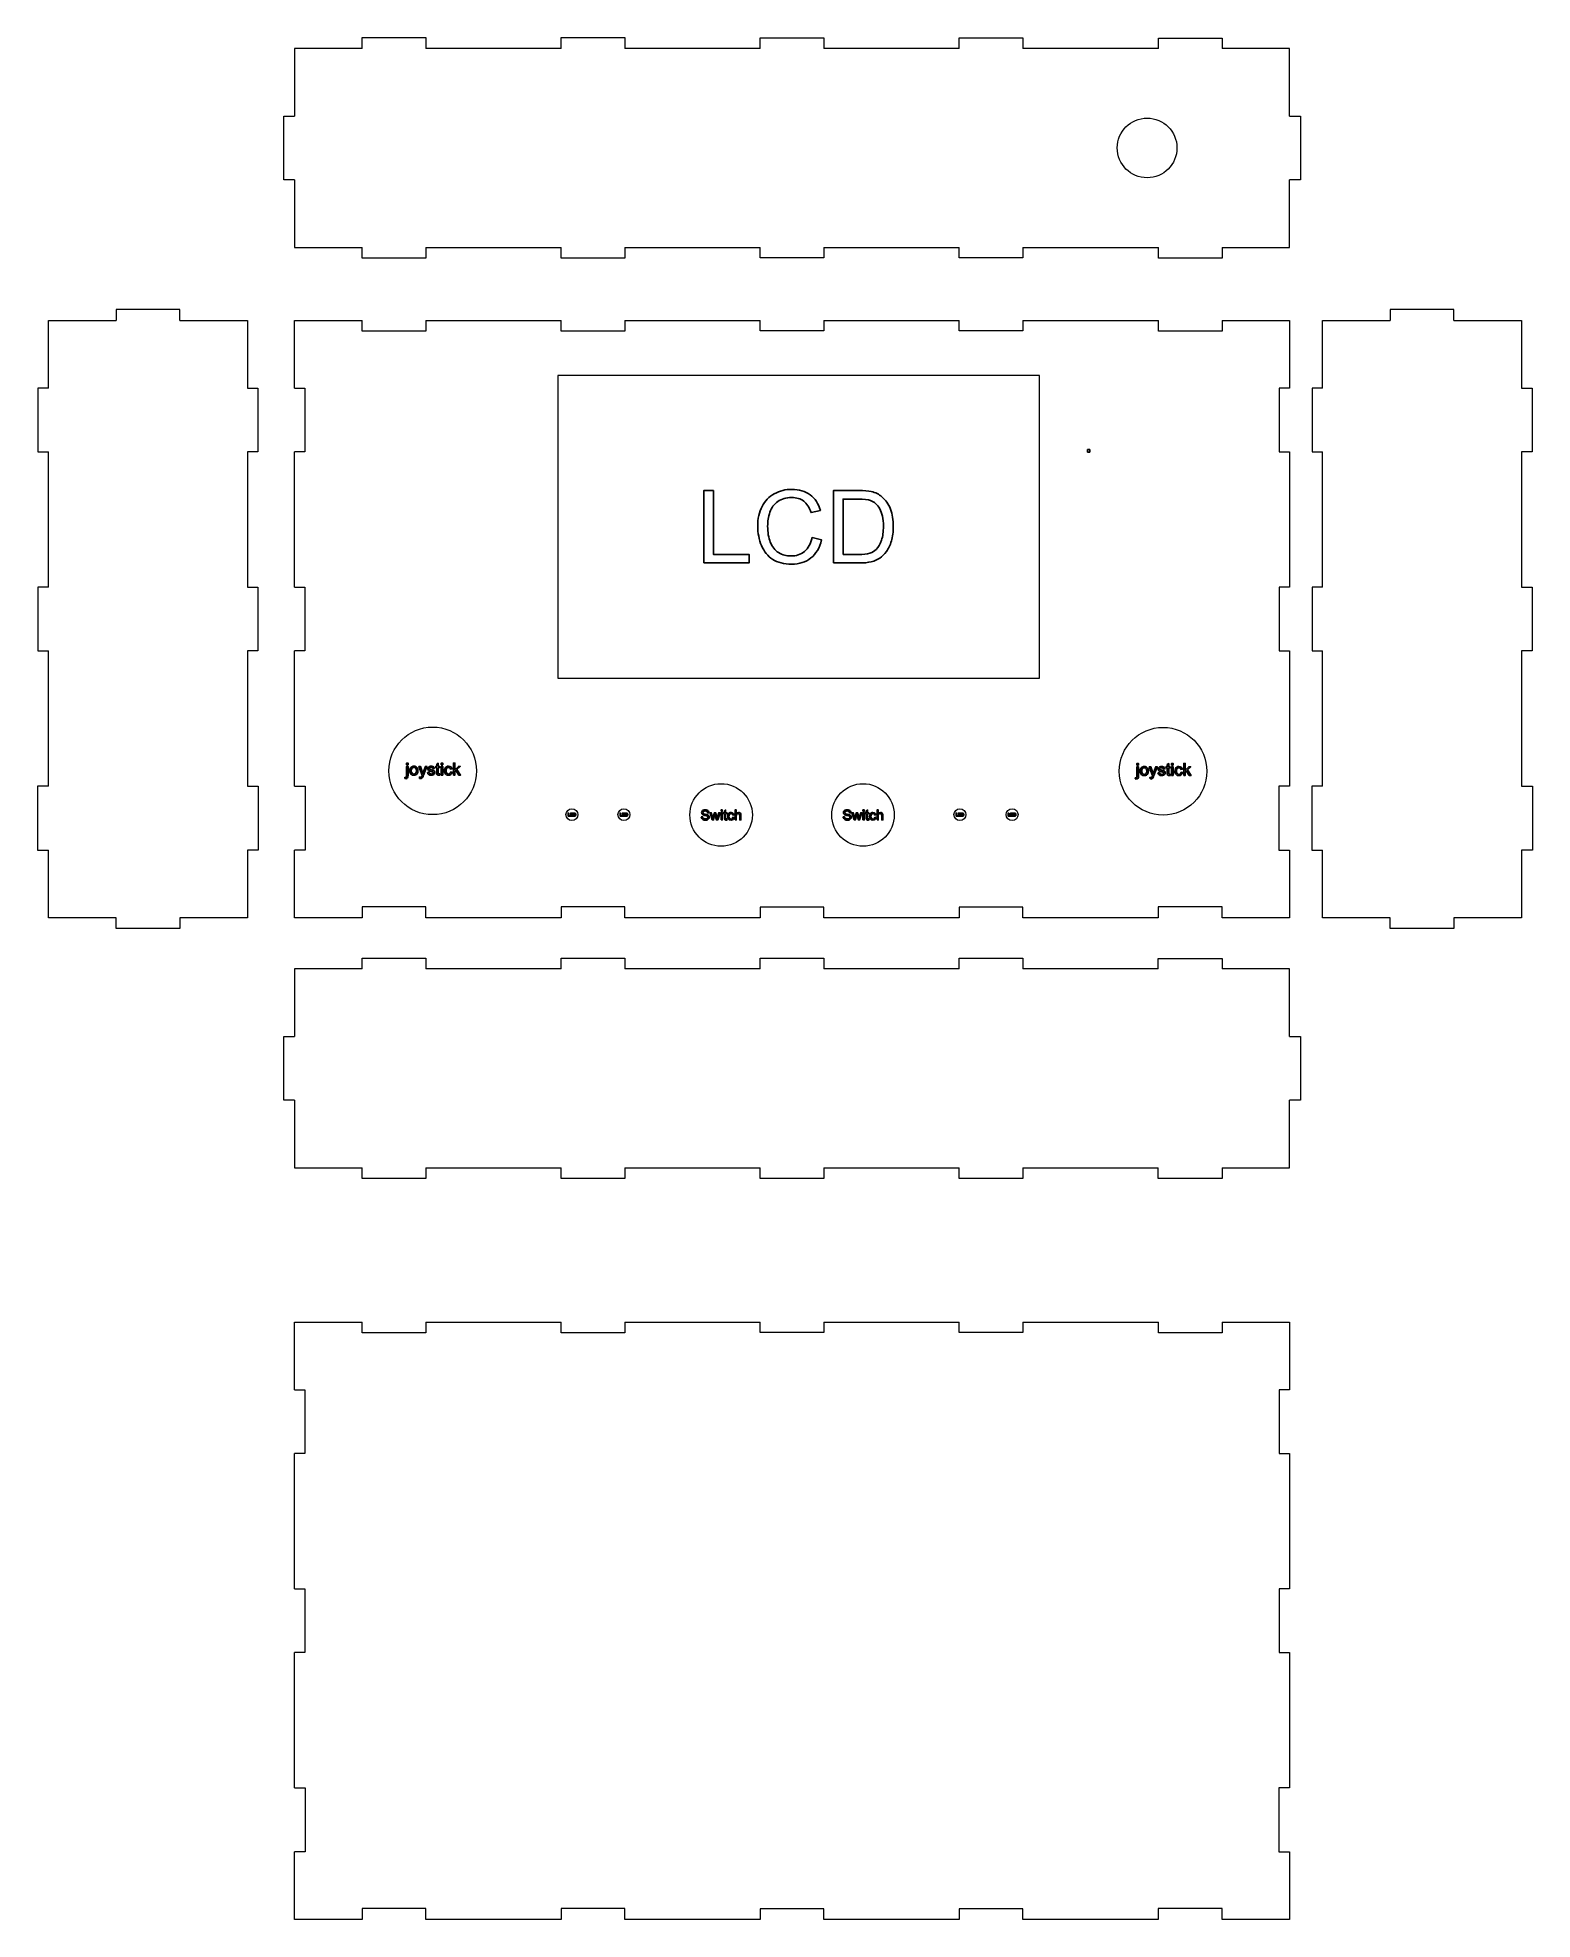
# Model space of a CAD drawing. Header units: millimetres. Extents: x -194 to 181, y 29 to 502.
import ezdxf

# ---------------------------------------------------------------- set-up
doc = ezdxf.new("R2010")
doc.units = ezdxf.units.MM
doc.header["$MEASUREMENT"] = 0
doc.header["$XCLIPFRAME"] = 0
doc.layers.add('Layer 1', color=7, linetype='Continuous')
picture_1 = doc.add_image_def('image1.jpg', size_in_pixel=(1706, 1700))

msp = doc.modelspace()

# ---------------------------------------------------------------- linework, layer by layer
at = {"layer": 'Layer 1', "color": 250, "lineweight": 18}
msp.add_lwpolyline([(-63.8438, 341.1728), (57.1562, 341.1728), (57.1562, 417.1728), (-63.8438, 417.1728), (-63.8438, 341.1728)], close=True, dxfattribs=at)
for centre, major_axis, ratio in [((84.2084, 474.3054), (0, 7.5), 1), ((-95.2603, 317.874), (11, 0), 0.99999091), ((88.2183, 317.7891), (11, 0), 0.99999091), ((-22.7992, 306.8053), (0, 7.85), 1), ((12.851, 306.8053), (0, 7.85), 1), ((-60.2688, 306.874), (0, 1.5), 1), ((-47.2196, 306.874), (0, 1.5), 1), ((37.1934, 306.8745), (0, 1.5), 1), ((50.3007, 306.8745), (0, 1.5), 1)]:
    msp.add_ellipse(centre, major_axis=major_axis, ratio=ratio, dxfattribs=at)
for points, knots in [([(-112.9894, 499.3054), (-112.9894, 499.3054), (-112.9894, 502.0054), (-112.9894, 502.0054), (-112.9894, 502.0054), (-112.9894, 502.0054), (-96.9894, 502.0054), (-96.9894, 502.0054), (-96.9894, 502.0054), (-96.9894, 502.0054), (-96.9894, 499.3054), (-96.9894, 499.3054)], [0, 0, 0, 0, 0.25, 0.25, 0.25, 0.25, 0.5, 0.5, 0.5, 0.5, 1, 1, 1, 1]), ([(-62.9867, 499.3054), (-62.9867, 499.3054), (-62.9867, 502.0054), (-62.9867, 502.0054), (-62.9867, 502.0054), (-62.9867, 502.0054), (-46.9867, 502.0054), (-46.9867, 502.0054), (-46.9867, 502.0054), (-46.9867, 502.0054), (-46.9867, 499.3054), (-46.9867, 499.3054)], [0, 0, 0, 0, 0.25, 0.25, 0.25, 0.25, 0.5, 0.5, 0.5, 0.5, 1, 1, 1, 1]), ([(-12.984, 499.3054), (-12.984, 499.3054), (-12.984, 501.9376), (-12.984, 501.9376), (-12.984, 501.9376), (-12.984, 501.9376), (3.016, 501.9376), (3.016, 501.9376), (3.016, 501.9376), (3.016, 501.9376), (3.016, 499.3054), (3.016, 499.3054)], [0, 0, 0, 0, 0.25, 0.25, 0.25, 0.25, 0.5, 0.5, 0.5, 0.5, 1, 1, 1, 1]), ([(37.0187, 499.3054), (37.0187, 499.3054), (37.0187, 501.9707), (37.0187, 501.9707), (37.0187, 501.9707), (37.0187, 501.9707), (53.0187, 501.9707), (53.0187, 501.9707), (53.0187, 501.9707), (53.0187, 501.9707), (53.0187, 499.3054), (53.0187, 499.3054)], [0, 0, 0, 0, 0.25, 0.25, 0.25, 0.25, 0.5, 0.5, 0.5, 0.5, 1, 1, 1, 1]), ([(87.0322, 499.3054), (87.0322, 499.3054), (87.0322, 501.9054), (87.0322, 501.9054), (87.0322, 501.9054), (87.0322, 501.9054), (103.0322, 501.9054), (103.0322, 501.9054), (103.0322, 501.9054), (103.0322, 501.9054), (103.0322, 499.3054), (103.0322, 499.3054)], [0, 0, 0, 0, 0.25, 0.25, 0.25, 0.25, 0.5, 0.5, 0.5, 0.5, 1, 1, 1, 1]), ([(-112.9894, 499.3054), (-112.9894, 499.3054), (-129.984, 499.3054), (-129.984, 499.3054), (-129.984, 499.3054), (-129.984, 499.3054), (-129.984, 482.3054), (-129.984, 482.3054)], [0, 0, 0, 0, 0.33333333, 0.33333333, 0.33333333, 0.33333333, 1, 1, 1, 1]), ([(120.016, 482.3053), (120.016, 482.3053), (120.016, 499.3054), (120.016, 499.3054), (120.016, 499.3054), (120.016, 499.3054), (103.0322, 499.3054), (103.0322, 499.3054)], [0, 0, 0, 0, 0.33333333, 0.33333333, 0.33333333, 0.33333333, 1, 1, 1, 1]), ([(-129.984, 466.3054), (-129.984, 466.3054), (-132.684, 466.3054), (-132.684, 466.3054), (-132.684, 466.3054), (-132.684, 466.3054), (-132.684, 482.3054), (-132.684, 482.3054), (-132.684, 482.3054), (-132.684, 482.3054), (-129.984, 482.3054), (-129.984, 482.3054)], [0, 0, 0, 0, 0.25, 0.25, 0.25, 0.25, 0.5, 0.5, 0.5, 0.5, 1, 1, 1, 1]), ([(120.016, 482.3053), (120.016, 482.3053), (122.716, 482.3053), (122.716, 482.3053), (122.716, 482.3053), (122.716, 482.3053), (122.716, 466.3053), (122.716, 466.3053), (122.716, 466.3053), (122.716, 466.3053), (120.016, 466.3053), (120.016, 466.3053)], [0, 0, 0, 0, 0.25, 0.25, 0.25, 0.25, 0.5, 0.5, 0.5, 0.5, 1, 1, 1, 1]), ([(-129.984, 466.3054), (-129.984, 466.3054), (-129.984, 449.3054), (-129.984, 449.3054), (-129.984, 449.3054), (-129.984, 449.3054), (-112.9894, 449.3054), (-112.9894, 449.3054)], [0, 0, 0, 0, 0.33333333, 0.33333333, 0.33333333, 0.33333333, 1, 1, 1, 1]), ([(103.0322, 449.3054), (103.0322, 449.3054), (120.016, 449.3054), (120.016, 449.3054), (120.016, 449.3054), (120.016, 449.3054), (120.016, 466.3053), (120.016, 466.3053)], [0, 0, 0, 0, 0.33333333, 0.33333333, 0.33333333, 0.33333333, 1, 1, 1, 1]), ([(-96.9894, 449.3054), (-96.9894, 449.3054), (-96.9894, 446.6054), (-96.9894, 446.6054), (-96.9894, 446.6054), (-96.9894, 446.6054), (-112.9894, 446.6054), (-112.9894, 446.6054), (-112.9894, 446.6054), (-112.9894, 446.6054), (-112.9894, 449.3054), (-112.9894, 449.3054)], [0, 0, 0, 0, 0.25, 0.25, 0.25, 0.25, 0.5, 0.5, 0.5, 0.5, 1, 1, 1, 1]), ([(-46.9867, 449.3054), (-46.9867, 449.3054), (-46.9867, 446.6054), (-46.9867, 446.6054), (-46.9867, 446.6054), (-46.9867, 446.6054), (-62.9867, 446.6054), (-62.9867, 446.6054), (-62.9867, 446.6054), (-62.9867, 446.6054), (-62.9867, 449.3054), (-62.9867, 449.3054)], [0, 0, 0, 0, 0.25, 0.25, 0.25, 0.25, 0.5, 0.5, 0.5, 0.5, 1, 1, 1, 1]), ([(3.016, 449.3054), (3.016, 449.3054), (3.016, 446.6707), (3.016, 446.6707), (3.016, 446.6707), (3.016, 446.6707), (-12.984, 446.6707), (-12.984, 446.6707), (-12.984, 446.6707), (-12.984, 446.6707), (-12.984, 449.3054), (-12.984, 449.3054)], [0, 0, 0, 0, 0.25, 0.25, 0.25, 0.25, 0.5, 0.5, 0.5, 0.5, 1, 1, 1, 1]), ([(53.0187, 449.3054), (53.0187, 449.3054), (53.0187, 446.6707), (53.0187, 446.6707), (53.0187, 446.6707), (53.0187, 446.6707), (37.0187, 446.6707), (37.0187, 446.6707), (37.0187, 446.6707), (37.0187, 446.6707), (37.0187, 449.3054), (37.0187, 449.3054)], [0, 0, 0, 0, 0.25, 0.25, 0.25, 0.25, 0.5, 0.5, 0.5, 0.5, 1, 1, 1, 1]), ([(103.0322, 449.3054), (103.0322, 449.3054), (103.0322, 446.6054), (103.0322, 446.6054), (103.0322, 446.6054), (103.0322, 446.6054), (87.0322, 446.6054), (87.0322, 446.6054), (87.0322, 446.6054), (87.0322, 446.6054), (87.0322, 449.3054), (87.0322, 449.3054)], [0, 0, 0, 0, 0.25, 0.25, 0.25, 0.25, 0.5, 0.5, 0.5, 0.5, 1, 1, 1, 1]), ([(-191.7977, 413.9981), (-191.7977, 413.9981), (-191.7977, 430.9954), (-191.7977, 430.9954), (-191.7977, 430.9954), (-191.7977, 430.9954), (-174.7977, 430.9954), (-174.7977, 430.9954)], [0, 0, 0, 0, 0.33333333, 0.33333333, 0.33333333, 0.33333333, 1, 1, 1, 1]), ([(-158.7977, 430.9954), (-158.7977, 430.9954), (-158.7977, 433.6954), (-158.7977, 433.6954), (-158.7977, 433.6954), (-158.7977, 433.6954), (-174.7977, 433.6954), (-174.7977, 433.6954), (-174.7977, 433.6954), (-174.7977, 433.6954), (-174.7977, 430.9954), (-174.7977, 430.9954)], [0, 0, 0, 0, 0.25, 0.25, 0.25, 0.25, 0.5, 0.5, 0.5, 0.5, 1, 1, 1, 1]), ([(-158.7977, 430.9954), (-158.7977, 430.9954), (-141.7977, 430.9954), (-141.7977, 430.9954), (-141.7977, 430.9954), (-141.7977, 430.9954), (-141.7977, 413.9981), (-141.7977, 413.9981)], [0, 0, 0, 0, 0.33333333, 0.33333333, 0.33333333, 0.33333333, 1, 1, 1, 1]), ([(-129.984, 413.9981), (-129.984, 413.9981), (-129.984, 430.9954), (-129.984, 430.9954), (-129.984, 430.9954), (-129.984, 430.9954), (-112.9894, 430.9954), (-112.9894, 430.9954)], [0, 0, 0, 0, 0.33333333, 0.33333333, 0.33333333, 0.33333333, 1, 1, 1, 1]), ([(-96.9894, 430.9954), (-96.9894, 430.9954), (-96.9894, 428.2954), (-96.9894, 428.2954), (-96.9894, 428.2954), (-96.9894, 428.2954), (-112.9894, 428.2954), (-112.9894, 428.2954), (-112.9894, 428.2954), (-112.9894, 428.2954), (-112.9894, 430.9954), (-112.9894, 430.9954)], [0, 0, 0, 0, 0.25, 0.25, 0.25, 0.25, 0.5, 0.5, 0.5, 0.5, 1, 1, 1, 1]), ([(-46.9867, 430.9954), (-46.9867, 430.9954), (-46.9867, 428.2954), (-46.9867, 428.2954), (-46.9867, 428.2954), (-46.9867, 428.2954), (-62.9867, 428.2954), (-62.9867, 428.2954), (-62.9867, 428.2954), (-62.9867, 428.2954), (-62.9867, 430.9954), (-62.9867, 430.9954)], [0, 0, 0, 0, 0.25, 0.25, 0.25, 0.25, 0.5, 0.5, 0.5, 0.5, 1, 1, 1, 1]), ([(3.016, 430.9954), (3.016, 430.9954), (3.016, 428.3607), (3.016, 428.3607), (3.016, 428.3607), (3.016, 428.3607), (-12.984, 428.3607), (-12.984, 428.3607), (-12.984, 428.3607), (-12.984, 428.3607), (-12.984, 430.9954), (-12.984, 430.9954)], [0, 0, 0, 0, 0.25, 0.25, 0.25, 0.25, 0.5, 0.5, 0.5, 0.5, 1, 1, 1, 1]), ([(53.0187, 430.9954), (53.0187, 430.9954), (53.0187, 428.3607), (53.0187, 428.3607), (53.0187, 428.3607), (53.0187, 428.3607), (37.0187, 428.3607), (37.0187, 428.3607), (37.0187, 428.3607), (37.0187, 428.3607), (37.0187, 430.9954), (37.0187, 430.9954)], [0, 0, 0, 0, 0.25, 0.25, 0.25, 0.25, 0.5, 0.5, 0.5, 0.5, 1, 1, 1, 1]), ([(103.0322, 430.9954), (103.0322, 430.9954), (103.0322, 428.2954), (103.0322, 428.2954), (103.0322, 428.2954), (103.0322, 428.2954), (87.0322, 428.2954), (87.0322, 428.2954), (87.0322, 428.2954), (87.0322, 428.2954), (87.0322, 430.9954), (87.0322, 430.9954)], [0, 0, 0, 0, 0.25, 0.25, 0.25, 0.25, 0.5, 0.5, 0.5, 0.5, 1, 1, 1, 1]), ([(103.0268, 430.9954), (103.0268, 430.9954), (120.016, 430.9954), (120.016, 430.9954), (120.016, 430.9954), (120.016, 430.9954), (120.016, 413.9981), (120.016, 413.9981)], [0, 0, 0, 0, 0.33333333, 0.33333333, 0.33333333, 0.33333333, 1, 1, 1, 1]), ([(128.291, 413.9981), (128.291, 413.9981), (128.291, 430.9954), (128.291, 430.9954), (128.291, 430.9954), (128.291, 430.9954), (145.291, 430.9954), (145.291, 430.9954)], [0, 0, 0, 0, 0.33333333, 0.33333333, 0.33333333, 0.33333333, 1, 1, 1, 1]), ([(161.291, 430.9954), (161.291, 430.9954), (161.291, 433.6954), (161.291, 433.6954), (161.291, 433.6954), (161.291, 433.6954), (145.291, 433.6954), (145.291, 433.6954), (145.291, 433.6954), (145.291, 433.6954), (145.291, 430.9954), (145.291, 430.9954)], [0, 0, 0, 0, 0.25, 0.25, 0.25, 0.25, 0.5, 0.5, 0.5, 0.5, 1, 1, 1, 1]), ([(161.291, 430.9954), (161.291, 430.9954), (178.291, 430.9954), (178.291, 430.9954), (178.291, 430.9954), (178.291, 430.9954), (178.291, 413.9981), (178.291, 413.9981)], [0, 0, 0, 0, 0.33333333, 0.33333333, 0.33333333, 0.33333333, 1, 1, 1, 1]), ([(-191.7977, 413.9981), (-191.7977, 413.9981), (-194.4324, 413.9981), (-194.4324, 413.9981), (-194.4324, 413.9981), (-194.4324, 413.9981), (-194.4324, 397.9981), (-194.4324, 397.9981), (-194.4324, 397.9981), (-194.4324, 397.9981), (-191.7977, 397.9981), (-191.7977, 397.9981)], [0, 0, 0, 0, 0.25, 0.25, 0.25, 0.25, 0.5, 0.5, 0.5, 0.5, 1, 1, 1, 1]), ([(-141.7977, 413.9981), (-141.7977, 413.9981), (-139.163, 413.9981), (-139.163, 413.9981), (-139.163, 413.9981), (-139.163, 413.9981), (-139.163, 397.9981), (-139.163, 397.9981), (-139.163, 397.9981), (-139.163, 397.9981), (-141.7977, 397.9981), (-141.7977, 397.9981)], [0, 0, 0, 0, 0.25, 0.25, 0.25, 0.25, 0.5, 0.5, 0.5, 0.5, 1, 1, 1, 1]), ([(-129.9961, 413.9981), (-129.9961, 413.9981), (-127.3614, 413.9981), (-127.3614, 413.9981), (-127.3614, 413.9981), (-127.3614, 413.9981), (-127.3614, 397.9981), (-127.3614, 397.9981), (-127.3614, 397.9981), (-127.3614, 397.9981), (-129.9961, 397.9981), (-129.9961, 397.9981)], [0, 0, 0, 0, 0.25, 0.25, 0.25, 0.25, 0.5, 0.5, 0.5, 0.5, 1, 1, 1, 1]), ([(120.016, 413.9981), (120.016, 413.9981), (117.3813, 413.9981), (117.3813, 413.9981), (117.3813, 413.9981), (117.3813, 413.9981), (117.3813, 397.9981), (117.3813, 397.9981), (117.3813, 397.9981), (117.3813, 397.9981), (120.016, 397.9981), (120.016, 397.9981)], [0, 0, 0, 0, 0.25, 0.25, 0.25, 0.25, 0.5, 0.5, 0.5, 0.5, 1, 1, 1, 1]), ([(128.291, 413.9981), (128.291, 413.9981), (125.6563, 413.9981), (125.6563, 413.9981), (125.6563, 413.9981), (125.6563, 413.9981), (125.6563, 397.9981), (125.6563, 397.9981), (125.6563, 397.9981), (125.6563, 397.9981), (128.291, 397.9981), (128.291, 397.9981)], [0, 0, 0, 0, 0.25, 0.25, 0.25, 0.25, 0.5, 0.5, 0.5, 0.5, 1, 1, 1, 1]), ([(178.291, 413.9981), (178.291, 413.9981), (180.9257, 413.9981), (180.9257, 413.9981), (180.9257, 413.9981), (180.9257, 413.9981), (180.9257, 397.9981), (180.9257, 397.9981), (180.9257, 397.9981), (180.9257, 397.9981), (178.291, 397.9981), (178.291, 397.9981)], [0, 0, 0, 0, 0.25, 0.25, 0.25, 0.25, 0.5, 0.5, 0.5, 0.5, 1, 1, 1, 1]), ([(-191.7977, 363.9954), (-191.7977, 363.9954), (-194.4324, 363.9954), (-194.4324, 363.9954), (-194.4324, 363.9954), (-194.4324, 363.9954), (-194.4324, 347.9954), (-194.4324, 347.9954), (-194.4324, 347.9954), (-194.4324, 347.9954), (-191.7977, 347.9954), (-191.7977, 347.9954)], [0, 0, 0, 0, 0.25, 0.25, 0.25, 0.25, 0.5, 0.5, 0.5, 0.5, 1, 1, 1, 1]), ([(-141.7977, 363.9954), (-141.7977, 363.9954), (-139.163, 363.9954), (-139.163, 363.9954), (-139.163, 363.9954), (-139.163, 363.9954), (-139.163, 347.9954), (-139.163, 347.9954), (-139.163, 347.9954), (-139.163, 347.9954), (-141.7977, 347.9954), (-141.7977, 347.9954)], [0, 0, 0, 0, 0.25, 0.25, 0.25, 0.25, 0.5, 0.5, 0.5, 0.5, 1, 1, 1, 1]), ([(-129.9961, 363.9954), (-129.9961, 363.9954), (-127.3614, 363.9954), (-127.3614, 363.9954), (-127.3614, 363.9954), (-127.3614, 363.9954), (-127.3614, 347.9954), (-127.3614, 347.9954), (-127.3614, 347.9954), (-127.3614, 347.9954), (-129.9961, 347.9954), (-129.9961, 347.9954)], [0, 0, 0, 0, 0.25, 0.25, 0.25, 0.25, 0.5, 0.5, 0.5, 0.5, 1, 1, 1, 1]), ([(120.016, 363.9954), (120.016, 363.9954), (117.3813, 363.9954), (117.3813, 363.9954), (117.3813, 363.9954), (117.3813, 363.9954), (117.3813, 347.9954), (117.3813, 347.9954), (117.3813, 347.9954), (117.3813, 347.9954), (120.016, 347.9954), (120.016, 347.9954)], [0, 0, 0, 0, 0.25, 0.25, 0.25, 0.25, 0.5, 0.5, 0.5, 0.5, 1, 1, 1, 1]), ([(128.291, 363.9954), (128.291, 363.9954), (125.6563, 363.9954), (125.6563, 363.9954), (125.6563, 363.9954), (125.6563, 363.9954), (125.6563, 347.9954), (125.6563, 347.9954), (125.6563, 347.9954), (125.6563, 347.9954), (128.291, 347.9954), (128.291, 347.9954)], [0, 0, 0, 0, 0.25, 0.25, 0.25, 0.25, 0.5, 0.5, 0.5, 0.5, 1, 1, 1, 1]), ([(178.291, 363.9954), (178.291, 363.9954), (180.9257, 363.9954), (180.9257, 363.9954), (180.9257, 363.9954), (180.9257, 363.9954), (180.9257, 347.9954), (180.9257, 347.9954), (180.9257, 347.9954), (180.9257, 347.9954), (178.291, 347.9954), (178.291, 347.9954)], [0, 0, 0, 0, 0.25, 0.25, 0.25, 0.25, 0.5, 0.5, 0.5, 0.5, 1, 1, 1, 1]), ([(-191.7977, 313.9927), (-191.7977, 313.9927), (-194.4977, 313.9927), (-194.4977, 313.9927), (-194.4977, 313.9927), (-194.4977, 313.9927), (-194.4977, 297.9927), (-194.4977, 297.9927), (-194.4977, 297.9927), (-194.4977, 297.9927), (-191.7977, 297.9927), (-191.7977, 297.9927)], [0, 0, 0, 0, 0.25, 0.25, 0.25, 0.25, 0.5, 0.5, 0.5, 0.5, 1, 1, 1, 1]), ([(-141.7977, 313.9927), (-141.7977, 313.9927), (-139.0977, 313.9927), (-139.0977, 313.9927), (-139.0977, 313.9927), (-139.0977, 313.9927), (-139.0977, 297.9927), (-139.0977, 297.9927), (-139.0977, 297.9927), (-139.0977, 297.9927), (-141.7977, 297.9927), (-141.7977, 297.9927)], [0, 0, 0, 0, 0.25, 0.25, 0.25, 0.25, 0.5, 0.5, 0.5, 0.5, 1, 1, 1, 1]), ([(-129.9961, 313.9927), (-129.9961, 313.9927), (-127.2961, 313.9927), (-127.2961, 313.9927), (-127.2961, 313.9927), (-127.2961, 313.9927), (-127.2961, 297.9927), (-127.2961, 297.9927), (-127.2961, 297.9927), (-127.2961, 297.9927), (-129.9961, 297.9927), (-129.9961, 297.9927)], [0, 0, 0, 0, 0.25, 0.25, 0.25, 0.25, 0.5, 0.5, 0.5, 0.5, 1, 1, 1, 1]), ([(120.016, 313.9927), (120.016, 313.9927), (117.316, 313.9927), (117.316, 313.9927), (117.316, 313.9927), (117.316, 313.9927), (117.316, 297.9927), (117.316, 297.9927), (117.316, 297.9927), (117.316, 297.9927), (120.016, 297.9927), (120.016, 297.9927)], [0, 0, 0, 0, 0.25, 0.25, 0.25, 0.25, 0.5, 0.5, 0.5, 0.5, 1, 1, 1, 1]), ([(128.291, 313.9927), (128.291, 313.9927), (125.591, 313.9927), (125.591, 313.9927), (125.591, 313.9927), (125.591, 313.9927), (125.591, 297.9927), (125.591, 297.9927), (125.591, 297.9927), (125.591, 297.9927), (128.291, 297.9927), (128.291, 297.9927)], [0, 0, 0, 0, 0.25, 0.25, 0.25, 0.25, 0.5, 0.5, 0.5, 0.5, 1, 1, 1, 1]), ([(178.291, 313.9927), (178.291, 313.9927), (180.991, 313.9927), (180.991, 313.9927), (180.991, 313.9927), (180.991, 313.9927), (180.991, 297.9927), (180.991, 297.9927), (180.991, 297.9927), (180.991, 297.9927), (178.291, 297.9927), (178.291, 297.9927)], [0, 0, 0, 0, 0.25, 0.25, 0.25, 0.25, 0.5, 0.5, 0.5, 0.5, 1, 1, 1, 1]), ([(-174.7977, 280.9954), (-174.7977, 280.9954), (-191.7977, 280.9954), (-191.7977, 280.9954), (-191.7977, 280.9954), (-191.7977, 280.9954), (-191.7977, 297.9927), (-191.7977, 297.9927)], [0, 0, 0, 0, 0.33333333, 0.33333333, 0.33333333, 0.33333333, 1, 1, 1, 1]), ([(-141.7977, 297.9927), (-141.7977, 297.9927), (-141.7977, 280.9954), (-141.7977, 280.9954), (-141.7977, 280.9954), (-141.7977, 280.9954), (-158.7977, 280.9954), (-158.7977, 280.9954)], [0, 0, 0, 0, 0.33333333, 0.33333333, 0.33333333, 0.33333333, 1, 1, 1, 1]), ([(-112.9948, 280.9954), (-112.9948, 280.9954), (-129.984, 280.9954), (-129.984, 280.9954), (-129.984, 280.9954), (-129.984, 280.9954), (-129.984, 297.9927), (-129.984, 297.9927)], [0, 0, 0, 0, 0.33333333, 0.33333333, 0.33333333, 0.33333333, 1, 1, 1, 1]), ([(120.016, 297.9927), (120.016, 297.9927), (120.016, 280.9954), (120.016, 280.9954), (120.016, 280.9954), (120.016, 280.9954), (103.0268, 280.9954), (103.0268, 280.9954)], [0, 0, 0, 0, 0.33333333, 0.33333333, 0.33333333, 0.33333333, 1, 1, 1, 1]), ([(145.291, 280.9954), (145.291, 280.9954), (128.291, 280.9954), (128.291, 280.9954), (128.291, 280.9954), (128.291, 280.9954), (128.291, 297.9927), (128.291, 297.9927)], [0, 0, 0, 0, 0.33333333, 0.33333333, 0.33333333, 0.33333333, 1, 1, 1, 1]), ([(178.291, 297.9927), (178.291, 297.9927), (178.291, 280.9954), (178.291, 280.9954), (178.291, 280.9954), (178.291, 280.9954), (161.291, 280.9954), (161.291, 280.9954)], [0, 0, 0, 0, 0.33333333, 0.33333333, 0.33333333, 0.33333333, 1, 1, 1, 1]), ([(-96.9948, 280.9954), (-96.9948, 280.9954), (-96.9948, 283.6954), (-96.9948, 283.6954), (-96.9948, 283.6954), (-96.9948, 283.6954), (-112.9948, 283.6954), (-112.9948, 283.6954), (-112.9948, 283.6954), (-112.9948, 283.6954), (-112.9948, 280.9954), (-112.9948, 280.9954)], [0, 0, 0, 0, 0.25, 0.25, 0.25, 0.25, 0.5, 0.5, 0.5, 0.5, 1, 1, 1, 1]), ([(-46.9921, 280.9954), (-46.9921, 280.9954), (-46.9921, 283.6954), (-46.9921, 283.6954), (-46.9921, 283.6954), (-46.9921, 283.6954), (-62.9921, 283.6954), (-62.9921, 283.6954), (-62.9921, 283.6954), (-62.9921, 283.6954), (-62.9921, 280.9954), (-62.9921, 280.9954)], [0, 0, 0, 0, 0.25, 0.25, 0.25, 0.25, 0.5, 0.5, 0.5, 0.5, 1, 1, 1, 1]), ([(3.0106, 280.9954), (3.0106, 280.9954), (3.0106, 283.6301), (3.0106, 283.6301), (3.0106, 283.6301), (3.0106, 283.6301), (-12.9894, 283.6301), (-12.9894, 283.6301), (-12.9894, 283.6301), (-12.9894, 283.6301), (-12.9894, 280.9954), (-12.9894, 280.9954)], [0, 0, 0, 0, 0.25, 0.25, 0.25, 0.25, 0.5, 0.5, 0.5, 0.5, 1, 1, 1, 1]), ([(53.0133, 280.9954), (53.0133, 280.9954), (53.0133, 283.6301), (53.0133, 283.6301), (53.0133, 283.6301), (53.0133, 283.6301), (37.0133, 283.6301), (37.0133, 283.6301), (37.0133, 283.6301), (37.0133, 283.6301), (37.0133, 280.9954), (37.0133, 280.9954)], [0, 0, 0, 0, 0.25, 0.25, 0.25, 0.25, 0.5, 0.5, 0.5, 0.5, 1, 1, 1, 1]), ([(103.0268, 280.9954), (103.0268, 280.9954), (103.0268, 283.6954), (103.0268, 283.6954), (103.0268, 283.6954), (103.0268, 283.6954), (87.0268, 283.6954), (87.0268, 283.6954), (87.0268, 283.6954), (87.0268, 283.6954), (87.0268, 280.9954), (87.0268, 280.9954)], [0, 0, 0, 0, 0.25, 0.25, 0.25, 0.25, 0.5, 0.5, 0.5, 0.5, 1, 1, 1, 1]), ([(-158.7977, 280.9954), (-158.7977, 280.9954), (-158.7977, 278.2954), (-158.7977, 278.2954), (-158.7977, 278.2954), (-158.7977, 278.2954), (-174.7977, 278.2954), (-174.7977, 278.2954), (-174.7977, 278.2954), (-174.7977, 278.2954), (-174.7977, 280.9954), (-174.7977, 280.9954)], [0, 0, 0, 0, 0.25, 0.25, 0.25, 0.25, 0.5, 0.5, 0.5, 0.5, 1, 1, 1, 1]), ([(161.291, 280.9954), (161.291, 280.9954), (161.291, 278.2954), (161.291, 278.2954), (161.291, 278.2954), (161.291, 278.2954), (145.291, 278.2954), (145.291, 278.2954), (145.291, 278.2954), (145.291, 278.2954), (145.291, 280.9954), (145.291, 280.9954)], [0, 0, 0, 0, 0.25, 0.25, 0.25, 0.25, 0.5, 0.5, 0.5, 0.5, 1, 1, 1, 1]), ([(-112.9948, 268.1655), (-112.9948, 268.1655), (-112.9948, 270.8655), (-112.9948, 270.8655), (-112.9948, 270.8655), (-112.9948, 270.8655), (-96.9948, 270.8655), (-96.9948, 270.8655), (-96.9948, 270.8655), (-96.9948, 270.8655), (-96.9948, 268.1655), (-96.9948, 268.1655)], [0, 0, 0, 0, 0.25, 0.25, 0.25, 0.25, 0.5, 0.5, 0.5, 0.5, 1, 1, 1, 1]), ([(-62.9921, 268.1655), (-62.9921, 268.1655), (-62.9921, 270.8655), (-62.9921, 270.8655), (-62.9921, 270.8655), (-62.9921, 270.8655), (-46.9921, 270.8655), (-46.9921, 270.8655), (-46.9921, 270.8655), (-46.9921, 270.8655), (-46.9921, 268.1655), (-46.9921, 268.1655)], [0, 0, 0, 0, 0.25, 0.25, 0.25, 0.25, 0.5, 0.5, 0.5, 0.5, 1, 1, 1, 1]), ([(-12.9894, 268.1655), (-12.9894, 268.1655), (-12.9894, 270.7977), (-12.9894, 270.7977), (-12.9894, 270.7977), (-12.9894, 270.7977), (3.0106, 270.7977), (3.0106, 270.7977), (3.0106, 270.7977), (3.0106, 270.7977), (3.0106, 268.1655), (3.0106, 268.1655)], [0, 0, 0, 0, 0.25, 0.25, 0.25, 0.25, 0.5, 0.5, 0.5, 0.5, 1, 1, 1, 1]), ([(37.0133, 268.1655), (37.0133, 268.1655), (37.0133, 270.8308), (37.0133, 270.8308), (37.0133, 270.8308), (37.0133, 270.8308), (53.0133, 270.8308), (53.0133, 270.8308), (53.0133, 270.8308), (53.0133, 270.8308), (53.0133, 268.1655), (53.0133, 268.1655)], [0, 0, 0, 0, 0.25, 0.25, 0.25, 0.25, 0.5, 0.5, 0.5, 0.5, 1, 1, 1, 1]), ([(87.0268, 268.1655), (87.0268, 268.1655), (87.0268, 270.7655), (87.0268, 270.7655), (87.0268, 270.7655), (87.0268, 270.7655), (103.0268, 270.7655), (103.0268, 270.7655), (103.0268, 270.7655), (103.0268, 270.7655), (103.0268, 268.1655), (103.0268, 268.1655)], [0, 0, 0, 0, 0.25, 0.25, 0.25, 0.25, 0.5, 0.5, 0.5, 0.5, 1, 1, 1, 1]), ([(-112.9948, 268.1655), (-112.9948, 268.1655), (-129.9894, 268.1655), (-129.9894, 268.1655), (-129.9894, 268.1655), (-129.9894, 268.1655), (-129.9894, 251.1655), (-129.9894, 251.1655)], [0, 0, 0, 0, 0.33333333, 0.33333333, 0.33333333, 0.33333333, 1, 1, 1, 1]), ([(120.0106, 251.1654), (120.0106, 251.1654), (120.0106, 268.1655), (120.0106, 268.1655), (120.0106, 268.1655), (120.0106, 268.1655), (103.0268, 268.1655), (103.0268, 268.1655)], [0, 0, 0, 0, 0.33333333, 0.33333333, 0.33333333, 0.33333333, 1, 1, 1, 1]), ([(-129.9894, 235.1655), (-129.9894, 235.1655), (-132.6894, 235.1655), (-132.6894, 235.1655), (-132.6894, 235.1655), (-132.6894, 235.1655), (-132.6894, 251.1655), (-132.6894, 251.1655), (-132.6894, 251.1655), (-132.6894, 251.1655), (-129.9894, 251.1655), (-129.9894, 251.1655)], [0, 0, 0, 0, 0.25, 0.25, 0.25, 0.25, 0.5, 0.5, 0.5, 0.5, 1, 1, 1, 1]), ([(120.0106, 251.1654), (120.0106, 251.1654), (122.7106, 251.1654), (122.7106, 251.1654), (122.7106, 251.1654), (122.7106, 251.1654), (122.7106, 235.1654), (122.7106, 235.1654), (122.7106, 235.1654), (122.7106, 235.1654), (120.0106, 235.1654), (120.0106, 235.1654)], [0, 0, 0, 0, 0.25, 0.25, 0.25, 0.25, 0.5, 0.5, 0.5, 0.5, 1, 1, 1, 1]), ([(-129.9894, 235.1655), (-129.9894, 235.1655), (-129.9894, 218.1655), (-129.9894, 218.1655), (-129.9894, 218.1655), (-129.9894, 218.1655), (-112.9948, 218.1655), (-112.9948, 218.1655)], [0, 0, 0, 0, 0.33333333, 0.33333333, 0.33333333, 0.33333333, 1, 1, 1, 1]), ([(103.0268, 218.1655), (103.0268, 218.1655), (120.0106, 218.1655), (120.0106, 218.1655), (120.0106, 218.1655), (120.0106, 218.1655), (120.0106, 235.1654), (120.0106, 235.1654)], [0, 0, 0, 0, 0.33333333, 0.33333333, 0.33333333, 0.33333333, 1, 1, 1, 1]), ([(-96.9948, 218.1655), (-96.9948, 218.1655), (-96.9948, 215.4655), (-96.9948, 215.4655), (-96.9948, 215.4655), (-96.9948, 215.4655), (-112.9948, 215.4655), (-112.9948, 215.4655), (-112.9948, 215.4655), (-112.9948, 215.4655), (-112.9948, 218.1655), (-112.9948, 218.1655)], [0, 0, 0, 0, 0.25, 0.25, 0.25, 0.25, 0.5, 0.5, 0.5, 0.5, 1, 1, 1, 1]), ([(-46.9921, 218.1655), (-46.9921, 218.1655), (-46.9921, 215.4655), (-46.9921, 215.4655), (-46.9921, 215.4655), (-46.9921, 215.4655), (-62.9921, 215.4655), (-62.9921, 215.4655), (-62.9921, 215.4655), (-62.9921, 215.4655), (-62.9921, 218.1655), (-62.9921, 218.1655)], [0, 0, 0, 0, 0.25, 0.25, 0.25, 0.25, 0.5, 0.5, 0.5, 0.5, 1, 1, 1, 1]), ([(3.0106, 218.1655), (3.0106, 218.1655), (3.0106, 215.5308), (3.0106, 215.5308), (3.0106, 215.5308), (3.0106, 215.5308), (-12.9894, 215.5308), (-12.9894, 215.5308), (-12.9894, 215.5308), (-12.9894, 215.5308), (-12.9894, 218.1655), (-12.9894, 218.1655)], [0, 0, 0, 0, 0.25, 0.25, 0.25, 0.25, 0.5, 0.5, 0.5, 0.5, 1, 1, 1, 1]), ([(53.0133, 218.1655), (53.0133, 218.1655), (53.0133, 215.5308), (53.0133, 215.5308), (53.0133, 215.5308), (53.0133, 215.5308), (37.0133, 215.5308), (37.0133, 215.5308), (37.0133, 215.5308), (37.0133, 215.5308), (37.0133, 218.1655), (37.0133, 218.1655)], [0, 0, 0, 0, 0.25, 0.25, 0.25, 0.25, 0.5, 0.5, 0.5, 0.5, 1, 1, 1, 1]), ([(103.0268, 218.1655), (103.0268, 218.1655), (103.0268, 215.4655), (103.0268, 215.4655), (103.0268, 215.4655), (103.0268, 215.4655), (87.0268, 215.4655), (87.0268, 215.4655), (87.0268, 215.4655), (87.0268, 215.4655), (87.0268, 218.1655), (87.0268, 218.1655)], [0, 0, 0, 0, 0.25, 0.25, 0.25, 0.25, 0.5, 0.5, 0.5, 0.5, 1, 1, 1, 1]), ([(-129.984, 162.4597), (-129.984, 162.4597), (-129.984, 179.457), (-129.984, 179.457), (-129.984, 179.457), (-129.984, 179.457), (-112.9894, 179.457), (-112.9894, 179.457)], [0, 0, 0, 0, 0.33333333, 0.33333333, 0.33333333, 0.33333333, 1, 1, 1, 1]), ([(-96.9894, 179.457), (-96.9894, 179.457), (-96.9894, 176.757), (-96.9894, 176.757), (-96.9894, 176.757), (-96.9894, 176.757), (-112.9894, 176.757), (-112.9894, 176.757), (-112.9894, 176.757), (-112.9894, 176.757), (-112.9894, 179.457), (-112.9894, 179.457)], [0, 0, 0, 0, 0.25, 0.25, 0.25, 0.25, 0.5, 0.5, 0.5, 0.5, 1, 1, 1, 1]), ([(-46.9867, 179.457), (-46.9867, 179.457), (-46.9867, 176.757), (-46.9867, 176.757), (-46.9867, 176.757), (-46.9867, 176.757), (-62.9867, 176.757), (-62.9867, 176.757), (-62.9867, 176.757), (-62.9867, 176.757), (-62.9867, 179.457), (-62.9867, 179.457)], [0, 0, 0, 0, 0.25, 0.25, 0.25, 0.25, 0.5, 0.5, 0.5, 0.5, 1, 1, 1, 1]), ([(3.016, 179.457), (3.016, 179.457), (3.016, 176.8223), (3.016, 176.8223), (3.016, 176.8223), (3.016, 176.8223), (-12.984, 176.8223), (-12.984, 176.8223), (-12.984, 176.8223), (-12.984, 176.8223), (-12.984, 179.457), (-12.984, 179.457)], [0, 0, 0, 0, 0.25, 0.25, 0.25, 0.25, 0.5, 0.5, 0.5, 0.5, 1, 1, 1, 1]), ([(53.0187, 179.457), (53.0187, 179.457), (53.0187, 176.8223), (53.0187, 176.8223), (53.0187, 176.8223), (53.0187, 176.8223), (37.0187, 176.8223), (37.0187, 176.8223), (37.0187, 176.8223), (37.0187, 176.8223), (37.0187, 179.457), (37.0187, 179.457)], [0, 0, 0, 0, 0.25, 0.25, 0.25, 0.25, 0.5, 0.5, 0.5, 0.5, 1, 1, 1, 1]), ([(103.0322, 179.457), (103.0322, 179.457), (103.0322, 176.757), (103.0322, 176.757), (103.0322, 176.757), (103.0322, 176.757), (87.0322, 176.757), (87.0322, 176.757), (87.0322, 176.757), (87.0322, 176.757), (87.0322, 179.457), (87.0322, 179.457)], [0, 0, 0, 0, 0.25, 0.25, 0.25, 0.25, 0.5, 0.5, 0.5, 0.5, 1, 1, 1, 1]), ([(103.0268, 179.457), (103.0268, 179.457), (120.016, 179.457), (120.016, 179.457), (120.016, 179.457), (120.016, 179.457), (120.016, 162.4597), (120.016, 162.4597)], [0, 0, 0, 0, 0.33333333, 0.33333333, 0.33333333, 0.33333333, 1, 1, 1, 1]), ([(-129.9961, 162.4597), (-129.9961, 162.4597), (-127.3614, 162.4597), (-127.3614, 162.4597), (-127.3614, 162.4597), (-127.3614, 162.4597), (-127.3614, 146.4597), (-127.3614, 146.4597), (-127.3614, 146.4597), (-127.3614, 146.4597), (-129.9961, 146.4597), (-129.9961, 146.4597)], [0, 0, 0, 0, 0.25, 0.25, 0.25, 0.25, 0.5, 0.5, 0.5, 0.5, 1, 1, 1, 1]), ([(120.016, 162.4597), (120.016, 162.4597), (117.3813, 162.4597), (117.3813, 162.4597), (117.3813, 162.4597), (117.3813, 162.4597), (117.3813, 146.4597), (117.3813, 146.4597), (117.3813, 146.4597), (117.3813, 146.4597), (120.016, 146.4597), (120.016, 146.4597)], [0, 0, 0, 0, 0.25, 0.25, 0.25, 0.25, 0.5, 0.5, 0.5, 0.5, 1, 1, 1, 1]), ([(-129.9961, 112.457), (-129.9961, 112.457), (-127.3614, 112.457), (-127.3614, 112.457), (-127.3614, 112.457), (-127.3614, 112.457), (-127.3614, 96.457), (-127.3614, 96.457), (-127.3614, 96.457), (-127.3614, 96.457), (-129.9961, 96.457), (-129.9961, 96.457)], [0, 0, 0, 0, 0.25, 0.25, 0.25, 0.25, 0.5, 0.5, 0.5, 0.5, 1, 1, 1, 1]), ([(120.016, 112.457), (120.016, 112.457), (117.3813, 112.457), (117.3813, 112.457), (117.3813, 112.457), (117.3813, 112.457), (117.3813, 96.457), (117.3813, 96.457), (117.3813, 96.457), (117.3813, 96.457), (120.016, 96.457), (120.016, 96.457)], [0, 0, 0, 0, 0.25, 0.25, 0.25, 0.25, 0.5, 0.5, 0.5, 0.5, 1, 1, 1, 1]), ([(-129.9961, 62.4543), (-129.9961, 62.4543), (-127.2961, 62.4543), (-127.2961, 62.4543), (-127.2961, 62.4543), (-127.2961, 62.4543), (-127.2961, 46.4543), (-127.2961, 46.4543), (-127.2961, 46.4543), (-127.2961, 46.4543), (-129.9961, 46.4543), (-129.9961, 46.4543)], [0, 0, 0, 0, 0.25, 0.25, 0.25, 0.25, 0.5, 0.5, 0.5, 0.5, 1, 1, 1, 1]), ([(120.016, 62.4543), (120.016, 62.4543), (117.316, 62.4543), (117.316, 62.4543), (117.316, 62.4543), (117.316, 62.4543), (117.316, 46.4543), (117.316, 46.4543), (117.316, 46.4543), (117.316, 46.4543), (120.016, 46.4543), (120.016, 46.4543)], [0, 0, 0, 0, 0.25, 0.25, 0.25, 0.25, 0.5, 0.5, 0.5, 0.5, 1, 1, 1, 1]), ([(-112.9948, 29.457), (-112.9948, 29.457), (-129.984, 29.457), (-129.984, 29.457), (-129.984, 29.457), (-129.984, 29.457), (-129.984, 46.4543), (-129.984, 46.4543)], [0, 0, 0, 0, 0.33333333, 0.33333333, 0.33333333, 0.33333333, 1, 1, 1, 1]), ([(120.016, 46.4543), (120.016, 46.4543), (120.016, 29.457), (120.016, 29.457), (120.016, 29.457), (120.016, 29.457), (103.0268, 29.457), (103.0268, 29.457)], [0, 0, 0, 0, 0.33333333, 0.33333333, 0.33333333, 0.33333333, 1, 1, 1, 1]), ([(-96.9948, 29.457), (-96.9948, 29.457), (-96.9948, 32.157), (-96.9948, 32.157), (-96.9948, 32.157), (-96.9948, 32.157), (-112.9948, 32.157), (-112.9948, 32.157), (-112.9948, 32.157), (-112.9948, 32.157), (-112.9948, 29.457), (-112.9948, 29.457)], [0, 0, 0, 0, 0.25, 0.25, 0.25, 0.25, 0.5, 0.5, 0.5, 0.5, 1, 1, 1, 1]), ([(-46.9921, 29.457), (-46.9921, 29.457), (-46.9921, 32.157), (-46.9921, 32.157), (-46.9921, 32.157), (-46.9921, 32.157), (-62.9921, 32.157), (-62.9921, 32.157), (-62.9921, 32.157), (-62.9921, 32.157), (-62.9921, 29.457), (-62.9921, 29.457)], [0, 0, 0, 0, 0.25, 0.25, 0.25, 0.25, 0.5, 0.5, 0.5, 0.5, 1, 1, 1, 1]), ([(3.0106, 29.457), (3.0106, 29.457), (3.0106, 32.0917), (3.0106, 32.0917), (3.0106, 32.0917), (3.0106, 32.0917), (-12.9894, 32.0917), (-12.9894, 32.0917), (-12.9894, 32.0917), (-12.9894, 32.0917), (-12.9894, 29.457), (-12.9894, 29.457)], [0, 0, 0, 0, 0.25, 0.25, 0.25, 0.25, 0.5, 0.5, 0.5, 0.5, 1, 1, 1, 1]), ([(53.0133, 29.457), (53.0133, 29.457), (53.0133, 32.0917), (53.0133, 32.0917), (53.0133, 32.0917), (53.0133, 32.0917), (37.0133, 32.0917), (37.0133, 32.0917), (37.0133, 32.0917), (37.0133, 32.0917), (37.0133, 29.457), (37.0133, 29.457)], [0, 0, 0, 0, 0.25, 0.25, 0.25, 0.25, 0.5, 0.5, 0.5, 0.5, 1, 1, 1, 1]), ([(103.0268, 29.457), (103.0268, 29.457), (103.0268, 32.157), (103.0268, 32.157), (103.0268, 32.157), (103.0268, 32.157), (87.0268, 32.157), (87.0268, 32.157), (87.0268, 32.157), (87.0268, 32.157), (87.0268, 29.457), (87.0268, 29.457)], [0, 0, 0, 0, 0.25, 0.25, 0.25, 0.25, 0.5, 0.5, 0.5, 0.5, 1, 1, 1, 1])]:
    msp.add_open_spline(points, degree=3, knots=knots, dxfattribs=at)
for points in [[(-62.9867, 499.3054), (-62.9867, 499.3054), (-96.9894, 499.3054), (-96.9894, 499.3054)], [(-12.984, 499.3054), (-12.984, 499.3054), (-46.9867, 499.3054), (-46.9867, 499.3054)], [(37.0187, 499.3054), (37.0187, 499.3054), (3.016, 499.3054), (3.016, 499.3054)], [(87.0322, 499.3054), (87.0322, 499.3054), (53.0187, 499.3054), (53.0187, 499.3054)], [(-96.9894, 449.3054), (-96.9894, 449.3054), (-62.9867, 449.3054), (-62.9867, 449.3054)], [(-46.9867, 449.3054), (-46.9867, 449.3054), (-12.984, 449.3054), (-12.984, 449.3054)], [(3.016, 449.3054), (3.016, 449.3054), (37.0187, 449.3054), (37.0187, 449.3054)], [(53.0187, 449.3054), (53.0187, 449.3054), (87.0322, 449.3054), (87.0322, 449.3054)], [(-96.9894, 430.9954), (-96.9894, 430.9954), (-62.9867, 430.9954), (-62.9867, 430.9954)], [(-46.9867, 430.9954), (-46.9867, 430.9954), (-12.984, 430.9954), (-12.984, 430.9954)], [(3.016, 430.9954), (3.016, 430.9954), (37.0187, 430.9954), (37.0187, 430.9954)], [(53.0187, 430.9954), (53.0187, 430.9954), (87.0322, 430.9954), (87.0322, 430.9954)], [(-191.7977, 363.9954), (-191.7977, 363.9954), (-191.7977, 397.9981), (-191.7977, 397.9981)], [(-141.7977, 397.9981), (-141.7977, 397.9981), (-141.7977, 363.9954), (-141.7977, 363.9954)], [(-129.984, 363.9954), (-129.984, 363.9954), (-129.984, 397.9981), (-129.984, 397.9981)], [(120.016, 397.9981), (120.016, 397.9981), (120.016, 363.9954), (120.016, 363.9954)], [(128.291, 363.9954), (128.291, 363.9954), (128.291, 397.9981), (128.291, 397.9981)], [(178.291, 397.9981), (178.291, 397.9981), (178.291, 363.9954), (178.291, 363.9954)], [(-191.7977, 313.9927), (-191.7977, 313.9927), (-191.7977, 347.9954), (-191.7977, 347.9954)], [(-141.7977, 347.9954), (-141.7977, 347.9954), (-141.7977, 313.9927), (-141.7977, 313.9927)], [(-129.984, 313.9927), (-129.984, 313.9927), (-129.984, 347.9954), (-129.984, 347.9954)], [(120.016, 347.9954), (120.016, 347.9954), (120.016, 313.9927), (120.016, 313.9927)], [(128.291, 313.9927), (128.291, 313.9927), (128.291, 347.9954), (128.291, 347.9954)], [(178.291, 347.9954), (178.291, 347.9954), (178.291, 313.9927), (178.291, 313.9927)], [(-62.9921, 280.9954), (-62.9921, 280.9954), (-96.9948, 280.9954), (-96.9948, 280.9954)], [(-12.9894, 280.9954), (-12.9894, 280.9954), (-46.9921, 280.9954), (-46.9921, 280.9954)], [(37.0133, 280.9954), (37.0133, 280.9954), (3.0106, 280.9954), (3.0106, 280.9954)], [(87.0268, 280.9954), (87.0268, 280.9954), (53.0133, 280.9954), (53.0133, 280.9954)], [(-62.9921, 268.1655), (-62.9921, 268.1655), (-96.9948, 268.1655), (-96.9948, 268.1655)], [(-12.9894, 268.1655), (-12.9894, 268.1655), (-46.9921, 268.1655), (-46.9921, 268.1655)], [(37.0133, 268.1655), (37.0133, 268.1655), (3.0106, 268.1655), (3.0106, 268.1655)], [(87.0268, 268.1655), (87.0268, 268.1655), (53.0133, 268.1655), (53.0133, 268.1655)], [(-96.9948, 218.1655), (-96.9948, 218.1655), (-62.9921, 218.1655), (-62.9921, 218.1655)], [(-46.9921, 218.1655), (-46.9921, 218.1655), (-12.9894, 218.1655), (-12.9894, 218.1655)], [(3.0106, 218.1655), (3.0106, 218.1655), (37.0133, 218.1655), (37.0133, 218.1655)], [(53.0133, 218.1655), (53.0133, 218.1655), (87.0268, 218.1655), (87.0268, 218.1655)], [(-96.9894, 179.457), (-96.9894, 179.457), (-62.9867, 179.457), (-62.9867, 179.457)], [(-46.9867, 179.457), (-46.9867, 179.457), (-12.984, 179.457), (-12.984, 179.457)], [(3.016, 179.457), (3.016, 179.457), (37.0187, 179.457), (37.0187, 179.457)], [(53.0187, 179.457), (53.0187, 179.457), (87.0322, 179.457), (87.0322, 179.457)], [(-129.984, 112.457), (-129.984, 112.457), (-129.984, 146.4597), (-129.984, 146.4597)], [(120.016, 146.4597), (120.016, 146.4597), (120.016, 112.457), (120.016, 112.457)], [(-129.984, 62.4543), (-129.984, 62.4543), (-129.984, 96.457), (-129.984, 96.457)], [(120.016, 96.457), (120.016, 96.457), (120.016, 62.4543), (120.016, 62.4543)], [(-62.9921, 29.457), (-62.9921, 29.457), (-96.9948, 29.457), (-96.9948, 29.457)], [(-12.9894, 29.457), (-12.9894, 29.457), (-46.9921, 29.457), (-46.9921, 29.457)], [(37.0133, 29.457), (37.0133, 29.457), (3.0106, 29.457), (3.0106, 29.457)], [(87.0268, 29.457), (87.0268, 29.457), (53.0133, 29.457), (53.0133, 29.457)]]:
    msp.add_open_spline(points, degree=3, dxfattribs=at)
at = {"layer": 'Layer 1', "color": 250}
for points, knots in [([(-27.1478, 370.0796), (-27.1478, 370.0796), (-27.1478, 388.266), (-27.1478, 388.266), (-27.1478, 388.266), (-27.1478, 388.266), (-24.7348, 388.266), (-24.7348, 388.266), (-24.7348, 388.266), (-24.7348, 388.266), (-24.7348, 372.2132), (-24.7348, 372.2132), (-24.7348, 372.2132), (-24.7348, 372.2132), (-15.794, 372.2132), (-15.794, 372.2132), (-15.794, 372.2132), (-15.794, 372.2132), (-15.794, 370.0796), (-15.794, 370.0796), (-15.794, 370.0796), (-15.794, 370.0796), (-27.1478, 370.0796), (-27.1478, 370.0796)], [0, 0, 0, 0, 0.14285714, 0.14285714, 0.14285714, 0.14285714, 0.28571429, 0.28571429, 0.28571429, 0.28571429, 0.42857143, 0.42857143, 0.42857143, 0.42857143, 0.57142857, 0.57142857, 0.57142857, 0.57142857, 0.71428571, 0.71428571, 0.71428571, 0.71428571, 1, 1, 1, 1]), ([(0.0344, 376.4592), (0.0344, 376.4592), (2.4474, 375.8496), (2.4474, 375.8496), (2.4474, 375.8496), (1.9436, 373.8727), (1.0377, 372.3698), (-0.2704, 371.3327), (-0.2704, 371.3327), (-1.5785, 370.2955), (-3.1787, 369.7748), (-5.071, 369.7748), (-5.071, 369.7748), (-7.0268, 369.7748), (-8.6185, 370.1727), (-9.8462, 370.9728), (-9.8462, 370.9728), (-11.0739, 371.7687), (-12.0052, 372.9244), (-12.6444, 374.4357), (-12.6444, 374.4357), (-13.2837, 375.9512), (-13.6054, 377.5726), (-13.6054, 379.3083), (-13.6054, 379.3083), (-13.6054, 381.2006), (-13.2456, 382.8516), (-12.5217, 384.2613), (-12.5217, 384.2613), (-11.7978, 385.671), (-10.7691, 386.742), (-9.4356, 387.4744), (-9.4356, 387.4744), (-8.1021, 388.2067), (-6.6331, 388.5708), (-5.0329, 388.5708), (-5.0329, 388.5708), (-3.2126, 388.5708), (-1.6843, 388.1094), (-0.4482, 387.1823), (-0.4482, 387.1823), (0.7922, 386.2552), (1.6558, 384.9555), (2.1426, 383.2791), (2.1426, 383.2791), (2.1426, 383.2791), (-0.2196, 382.7203), (-0.2196, 382.7203), (-0.2196, 382.7203), (-0.6387, 384.0411), (-1.2525, 385.0063), (-2.0526, 385.6075), (-2.0526, 385.6075), (-2.8527, 386.2128), (-3.8603, 386.5134), (-5.0752, 386.5134), (-5.0752, 386.5134), (-6.468, 386.5134), (-7.6364, 386.179), (-8.572, 385.5101), (-8.572, 385.5101), (-9.5075, 384.8412), (-10.1679, 383.9395), (-10.5447, 382.8135), (-10.5447, 382.8135), (-10.9257, 381.6832), (-11.1162, 380.519), (-11.1162, 379.321), (-11.1162, 379.321), (-11.1162, 377.7758), (-10.8918, 376.4254), (-10.4431, 375.2739), (-10.4431, 375.2739), (-9.9944, 374.1182), (-9.2959, 373.2588), (-8.3476, 372.6873), (-8.3476, 372.6873), (-7.3993, 372.1158), (-6.3749, 371.8322), (-5.27, 371.8322), (-5.27, 371.8322), (-3.9238, 371.8322), (-2.7892, 372.2217), (-1.8579, 372.9964), (-1.8579, 372.9964), (-0.9266, 373.7753), (-0.2958, 374.9268), (0.0344, 376.4592)], [0, 0, 0, 0, 0.04347826, 0.04347826, 0.04347826, 0.04347826, 0.08695652, 0.08695652, 0.08695652, 0.08695652, 0.13043478, 0.13043478, 0.13043478, 0.13043478, 0.17391304, 0.17391304, 0.17391304, 0.17391304, 0.2173913, 0.2173913, 0.2173913, 0.2173913, 0.26086957, 0.26086957, 0.26086957, 0.26086957, 0.30434783, 0.30434783, 0.30434783, 0.30434783, 0.34782609, 0.34782609, 0.34782609, 0.34782609, 0.39130435, 0.39130435, 0.39130435, 0.39130435, 0.43478261, 0.43478261, 0.43478261, 0.43478261, 0.47826087, 0.47826087, 0.47826087, 0.47826087, 0.52173913, 0.52173913, 0.52173913, 0.52173913, 0.56521739, 0.56521739, 0.56521739, 0.56521739, 0.60869565, 0.60869565, 0.60869565, 0.60869565, 0.65217391, 0.65217391, 0.65217391, 0.65217391, 0.69565217, 0.69565217, 0.69565217, 0.69565217, 0.73913043, 0.73913043, 0.73913043, 0.73913043, 0.7826087, 0.7826087, 0.7826087, 0.7826087, 0.82608696, 0.82608696, 0.82608696, 0.82608696, 0.86956522, 0.86956522, 0.86956522, 0.86956522, 0.91304348, 0.91304348, 0.91304348, 0.91304348, 1, 1, 1, 1]), ([(5.4234, 370.0796), (5.4234, 370.0796), (5.4234, 388.266), (5.4234, 388.266), (5.4234, 388.266), (5.4234, 388.266), (11.6887, 388.266), (11.6887, 388.266), (11.6887, 388.266), (13.1027, 388.266), (14.1822, 388.1813), (14.9272, 388.0078), (14.9272, 388.0078), (15.9686, 387.7665), (16.8576, 387.3304), (17.5942, 386.7039), (17.5942, 386.7039), (18.5552, 385.8911), (19.2706, 384.8582), (19.7448, 383.5966), (19.7448, 383.5966), (20.2231, 382.3351), (20.4602, 380.8915), (20.4602, 379.2702), (20.4602, 379.2702), (20.4602, 377.8901), (20.2993, 376.6667), (19.9776, 375.5999), (19.9776, 375.5999), (19.6559, 374.5331), (19.241, 373.6483), (18.7372, 372.9498), (18.7372, 372.9498), (18.2292, 372.2513), (17.6789, 371.701), (17.0778, 371.303), (17.0778, 371.303), (16.4809, 370.9009), (15.757, 370.5961), (14.9103, 370.3886), (14.9103, 370.3886), (14.0594, 370.1812), (13.0857, 370.0796), (11.9851, 370.0796), (11.9851, 370.0796), (11.9851, 370.0796), (5.4234, 370.0796), (5.4234, 370.0796)], [0, 0, 0, 0, 0.07692308, 0.07692308, 0.07692308, 0.07692308, 0.15384615, 0.15384615, 0.15384615, 0.15384615, 0.23076923, 0.23076923, 0.23076923, 0.23076923, 0.30769231, 0.30769231, 0.30769231, 0.30769231, 0.38461538, 0.38461538, 0.38461538, 0.38461538, 0.46153846, 0.46153846, 0.46153846, 0.46153846, 0.53846154, 0.53846154, 0.53846154, 0.53846154, 0.61538462, 0.61538462, 0.61538462, 0.61538462, 0.69230769, 0.69230769, 0.69230769, 0.69230769, 0.76923077, 0.76923077, 0.76923077, 0.76923077, 0.84615385, 0.84615385, 0.84615385, 0.84615385, 1, 1, 1, 1]), ([(7.8364, 372.2132), (7.8364, 372.2132), (11.7141, 372.2132), (11.7141, 372.2132), (11.7141, 372.2132), (12.9122, 372.2132), (13.852, 372.3233), (14.5335, 372.5476), (14.5335, 372.5476), (15.2151, 372.772), (15.757, 373.0853), (16.1634, 373.4917), (16.1634, 373.4917), (16.7306, 374.0632), (17.1751, 374.8336), (17.4926, 375.7988), (17.4926, 375.7988), (17.8101, 376.764), (17.971, 377.9324), (17.971, 379.3083), (17.971, 379.3083), (17.971, 381.2133), (17.6577, 382.678), (17.0354, 383.7025), (17.0354, 383.7025), (16.4131, 384.7269), (15.6554, 385.4127), (14.7621, 385.7599), (14.7621, 385.7599), (14.1187, 386.0096), (13.0815, 386.1324), (11.6506, 386.1324), (11.6506, 386.1324), (11.6506, 386.1324), (7.8364, 386.1324), (7.8364, 386.1324), (7.8364, 386.1324), (7.8364, 386.1324), (7.8364, 372.2132), (7.8364, 372.2132)], [0, 0, 0, 0, 0.09090909, 0.09090909, 0.09090909, 0.09090909, 0.18181818, 0.18181818, 0.18181818, 0.18181818, 0.27272727, 0.27272727, 0.27272727, 0.27272727, 0.36363636, 0.36363636, 0.36363636, 0.36363636, 0.45454545, 0.45454545, 0.45454545, 0.45454545, 0.54545455, 0.54545455, 0.54545455, 0.54545455, 0.63636364, 0.63636364, 0.63636364, 0.63636364, 0.72727273, 0.72727273, 0.72727273, 0.72727273, 0.81818182, 0.81818182, 0.81818182, 0.81818182, 1, 1, 1, 1]), ([(-102.288, 315.9535), (-102.288, 315.9535), (-102.2196, 316.2689), (-102.2196, 316.2689), (-102.2196, 316.2689), (-102.1448, 316.2498), (-102.0862, 316.24), (-102.0432, 316.24), (-102.0432, 316.24), (-101.967, 316.24), (-101.9106, 316.2654), (-101.8732, 316.3155), (-101.8732, 316.3155), (-101.8358, 316.3656), (-101.8167, 316.4919), (-101.8167, 316.6929), (-101.8167, 316.6929), (-101.8167, 316.6929), (-101.8167, 319.0001), (-101.8167, 319.0001), (-101.8167, 319.0001), (-101.8167, 319.0001), (-101.4442, 319.0001), (-101.4442, 319.0001), (-101.4442, 319.0001), (-101.4442, 319.0001), (-101.4442, 316.6852), (-101.4442, 316.6852), (-101.4442, 316.6852), (-101.4442, 316.4149), (-101.4795, 316.2266), (-101.55, 316.1207), (-101.55, 316.1207), (-101.6396, 315.9832), (-101.7885, 315.914), (-101.9966, 315.914), (-101.9966, 315.914), (-102.0975, 315.914), (-102.1942, 315.9274), (-102.288, 315.9535)], [0, 0, 0, 0, 0.09090909, 0.09090909, 0.09090909, 0.09090909, 0.18181818, 0.18181818, 0.18181818, 0.18181818, 0.27272727, 0.27272727, 0.27272727, 0.27272727, 0.36363636, 0.36363636, 0.36363636, 0.36363636, 0.45454545, 0.45454545, 0.45454545, 0.45454545, 0.54545455, 0.54545455, 0.54545455, 0.54545455, 0.63636364, 0.63636364, 0.63636364, 0.63636364, 0.72727273, 0.72727273, 0.72727273, 0.72727273, 0.81818182, 0.81818182, 0.81818182, 0.81818182, 1, 1, 1, 1]), ([(-101.8167, 319.4022), (-101.8167, 319.4022), (-101.8167, 319.834), (-101.8167, 319.834), (-101.8167, 319.834), (-101.8167, 319.834), (-101.4442, 319.834), (-101.4442, 319.834), (-101.4442, 319.834), (-101.4442, 319.834), (-101.4442, 319.4022), (-101.4442, 319.4022), (-101.4442, 319.4022), (-101.4442, 319.4022), (-101.8167, 319.4022), (-101.8167, 319.4022)], [0, 0, 0, 0, 0.2, 0.2, 0.2, 0.2, 0.4, 0.4, 0.4, 0.4, 0.6, 0.6, 0.6, 0.6, 1, 1, 1, 1]), ([(-101.0138, 317.9015), (-101.0138, 318.3072), (-100.9009, 318.6078), (-100.6744, 318.8032), (-100.6744, 318.8032), (-100.486, 318.9655), (-100.2553, 319.0466), (-99.9837, 319.0466), (-99.9837, 319.0466), (-99.6824, 319.0466), (-99.4355, 318.9479), (-99.2436, 318.7503), (-99.2436, 318.7503), (-99.0524, 318.5535), (-98.9564, 318.2804), (-98.9564, 317.9326), (-98.9564, 317.9326), (-98.9564, 317.6504), (-98.9988, 317.4288), (-99.0834, 317.2673), (-99.0834, 317.2673), (-99.1681, 317.1057), (-99.2916, 316.9801), (-99.4538, 316.8905), (-99.4538, 316.8905), (-99.6154, 316.8009), (-99.7925, 316.7564), (-99.9837, 316.7564), (-99.9837, 316.7564), (-100.2913, 316.7564), (-100.5397, 316.8545), (-100.7295, 317.0514), (-100.7295, 317.0514), (-100.9193, 317.2482), (-101.0138, 317.5318), (-101.0138, 317.9015)], [0, 0, 0, 0, 0.1, 0.1, 0.1, 0.1, 0.2, 0.2, 0.2, 0.2, 0.3, 0.3, 0.3, 0.3, 0.4, 0.4, 0.4, 0.4, 0.5, 0.5, 0.5, 0.5, 0.6, 0.6, 0.6, 0.6, 0.7, 0.7, 0.7, 0.7, 0.8, 0.8, 0.8, 0.8, 1, 1, 1, 1]), ([(-100.6328, 317.9008), (-100.6328, 317.62), (-100.5714, 317.4098), (-100.4487, 317.2708), (-100.4487, 317.2708), (-100.3252, 317.1311), (-100.1707, 317.0612), (-99.9837, 317.0612), (-99.9837, 317.0612), (-99.7988, 317.0612), (-99.645, 317.1311), (-99.5216, 317.2715), (-99.5216, 317.2715), (-99.3988, 317.4119), (-99.3374, 317.6257), (-99.3374, 317.9128), (-99.3374, 317.9128), (-99.3374, 318.1838), (-99.3995, 318.3891), (-99.523, 318.5281), (-99.523, 318.5281), (-99.6464, 318.6678), (-99.8003, 318.7376), (-99.9837, 318.7376), (-99.9837, 318.7376), (-100.1707, 318.7376), (-100.3252, 318.6685), (-100.4487, 318.5295), (-100.4487, 318.5295), (-100.5714, 318.3905), (-100.6328, 318.1809), (-100.6328, 317.9008)], [0, 0, 0, 0, 0.11111111, 0.11111111, 0.11111111, 0.11111111, 0.22222222, 0.22222222, 0.22222222, 0.22222222, 0.33333333, 0.33333333, 0.33333333, 0.33333333, 0.44444444, 0.44444444, 0.44444444, 0.44444444, 0.55555556, 0.55555556, 0.55555556, 0.55555556, 0.66666667, 0.66666667, 0.66666667, 0.66666667, 0.77777778, 0.77777778, 0.77777778, 0.77777778, 1, 1, 1, 1]), ([(-98.5366, 315.9585), (-98.5366, 315.9585), (-98.579, 316.3028), (-98.579, 316.3028), (-98.579, 316.3028), (-98.4971, 316.2809), (-98.4266, 316.2696), (-98.3659, 316.2696), (-98.3659, 316.2696), (-98.2826, 316.2696), (-98.2163, 316.2837), (-98.1669, 316.3112), (-98.1669, 316.3112), (-98.1168, 316.3387), (-98.0759, 316.3776), (-98.0442, 316.4269), (-98.0442, 316.4269), (-98.0209, 316.4643), (-97.9828, 316.5568), (-97.9306, 316.7049), (-97.9306, 316.7049), (-97.9235, 316.7254), (-97.9129, 316.7557), (-97.8974, 316.7959), (-97.8974, 316.7959), (-97.8974, 316.7959), (-98.7314, 319.0001), (-98.7314, 319.0001), (-98.7314, 319.0001), (-98.7314, 319.0001), (-98.3334, 319.0001), (-98.3334, 319.0001), (-98.3334, 319.0001), (-98.3334, 319.0001), (-97.8748, 317.7315), (-97.8748, 317.7315), (-97.8748, 317.7315), (-97.8149, 317.5713), (-97.7619, 317.402), (-97.7147, 317.2242), (-97.7147, 317.2242), (-97.6716, 317.3914), (-97.6208, 317.5565), (-97.5616, 317.7188), (-97.5616, 317.7188), (-97.5616, 317.7188), (-97.0931, 319.0001), (-97.0931, 319.0001), (-97.0931, 319.0001), (-97.0931, 319.0001), (-96.7213, 319.0001), (-96.7213, 319.0001), (-96.7213, 319.0001), (-96.7213, 319.0001), (-97.5517, 316.7649), (-97.5517, 316.7649), (-97.5517, 316.7649), (-97.6413, 316.5243), (-97.7111, 316.3592), (-97.7612, 316.2682), (-97.7612, 316.2682), (-97.8276, 316.1461), (-97.9038, 316.0565), (-97.9891, 315.9994), (-97.9891, 315.9994), (-98.0752, 315.9422), (-98.1775, 315.914), (-98.296, 315.914), (-98.296, 315.914), (-98.368, 315.914), (-98.4484, 315.9288), (-98.5366, 315.9585)], [0, 0, 0, 0, 0.05263158, 0.05263158, 0.05263158, 0.05263158, 0.10526316, 0.10526316, 0.10526316, 0.10526316, 0.15789474, 0.15789474, 0.15789474, 0.15789474, 0.21052632, 0.21052632, 0.21052632, 0.21052632, 0.26315789, 0.26315789, 0.26315789, 0.26315789, 0.31578947, 0.31578947, 0.31578947, 0.31578947, 0.36842105, 0.36842105, 0.36842105, 0.36842105, 0.42105263, 0.42105263, 0.42105263, 0.42105263, 0.47368421, 0.47368421, 0.47368421, 0.47368421, 0.52631579, 0.52631579, 0.52631579, 0.52631579, 0.57894737, 0.57894737, 0.57894737, 0.57894737, 0.63157895, 0.63157895, 0.63157895, 0.63157895, 0.68421053, 0.68421053, 0.68421053, 0.68421053, 0.73684211, 0.73684211, 0.73684211, 0.73684211, 0.78947368, 0.78947368, 0.78947368, 0.78947368, 0.84210526, 0.84210526, 0.84210526, 0.84210526, 0.89473684, 0.89473684, 0.89473684, 0.89473684, 1, 1, 1, 1]), ([(-96.5512, 317.4592), (-96.5512, 317.4592), (-96.1829, 317.5184), (-96.1829, 317.5184), (-96.1829, 317.5184), (-96.1624, 317.371), (-96.1046, 317.2581), (-96.01, 317.1791), (-96.01, 317.1791), (-95.9155, 317.1007), (-95.7828, 317.0612), (-95.6135, 317.0612), (-95.6135, 317.0612), (-95.442, 317.0612), (-95.315, 317.0958), (-95.2318, 317.1657), (-95.2318, 317.1657), (-95.1492, 317.2348), (-95.1076, 317.3166), (-95.1076, 317.4105), (-95.1076, 317.4105), (-95.1076, 317.4944), (-95.145, 317.5608), (-95.2191, 317.6087), (-95.2191, 317.6087), (-95.2713, 317.6419), (-95.3983, 317.6835), (-95.6001, 317.735), (-95.6001, 317.735), (-95.8724, 317.8035), (-96.0608, 317.8627), (-96.1666, 317.9128), (-96.1666, 317.9128), (-96.2718, 317.9636), (-96.3515, 318.0328), (-96.4058, 318.1217), (-96.4058, 318.1217), (-96.4602, 318.2099), (-96.4877, 318.3079), (-96.4877, 318.4152), (-96.4877, 318.4152), (-96.4877, 318.5133), (-96.4651, 318.6036), (-96.4206, 318.6868), (-96.4206, 318.6868), (-96.3755, 318.7701), (-96.3148, 318.8392), (-96.2379, 318.8943), (-96.2379, 318.8943), (-96.18, 318.9366), (-96.101, 318.9726), (-96.0015, 319.0022), (-96.0015, 319.0022), (-95.9014, 319.0318), (-95.7948, 319.0466), (-95.6805, 319.0466), (-95.6805, 319.0466), (-95.5084, 319.0466), (-95.3574, 319.022), (-95.2276, 318.9719), (-95.2276, 318.9719), (-95.097, 318.9225), (-95.0011, 318.8547), (-94.939, 318.7701), (-94.939, 318.7701), (-94.8776, 318.6847), (-94.8346, 318.5711), (-94.8113, 318.4286), (-94.8113, 318.4286), (-94.8113, 318.4286), (-95.1753, 318.3778), (-95.1753, 318.3778), (-95.1753, 318.3778), (-95.1916, 318.4921), (-95.2396, 318.5817), (-95.3186, 318.6459), (-95.3186, 318.6459), (-95.3976, 318.7101), (-95.5091, 318.7419), (-95.6537, 318.7419), (-95.6537, 318.7419), (-95.8237, 318.7419), (-95.9458, 318.7136), (-96.0185, 318.6572), (-96.0185, 318.6572), (-96.0911, 318.6007), (-96.1278, 318.5344), (-96.1278, 318.4589), (-96.1278, 318.4589), (-96.1278, 318.4109), (-96.113, 318.3672), (-96.0827, 318.3284), (-96.0827, 318.3284), (-96.0523, 318.2889), (-96.0051, 318.2557), (-95.9402, 318.2296), (-95.9402, 318.2296), (-95.9028, 318.2155), (-95.7941, 318.1838), (-95.6121, 318.1344), (-95.6121, 318.1344), (-95.3496, 318.0645), (-95.1662, 318.0067), (-95.0618, 317.9622), (-95.0618, 317.9622), (-94.9573, 317.9178), (-94.8755, 317.8522), (-94.8162, 317.7675), (-94.8162, 317.7675), (-94.7562, 317.6821), (-94.7266, 317.5763), (-94.7266, 317.4493), (-94.7266, 317.4493), (-94.7266, 317.3258), (-94.7626, 317.2094), (-94.8353, 317.1), (-94.8353, 317.1), (-94.9079, 316.9907), (-95.0124, 316.906), (-95.1485, 316.846), (-95.1485, 316.846), (-95.2854, 316.7861), (-95.4399, 316.7564), (-95.6121, 316.7564), (-95.6121, 316.7564), (-95.8971, 316.7564), (-96.1151, 316.8157), (-96.2647, 316.9335), (-96.2647, 316.9335), (-96.4143, 317.0521), (-96.5095, 317.227), (-96.5512, 317.4592)], [0, 0, 0, 0, 0.02941176, 0.02941176, 0.02941176, 0.02941176, 0.05882353, 0.05882353, 0.05882353, 0.05882353, 0.08823529, 0.08823529, 0.08823529, 0.08823529, 0.11764706, 0.11764706, 0.11764706, 0.11764706, 0.14705882, 0.14705882, 0.14705882, 0.14705882, 0.17647059, 0.17647059, 0.17647059, 0.17647059, 0.20588235, 0.20588235, 0.20588235, 0.20588235, 0.23529412, 0.23529412, 0.23529412, 0.23529412, 0.26470588, 0.26470588, 0.26470588, 0.26470588, 0.29411765, 0.29411765, 0.29411765, 0.29411765, 0.32352941, 0.32352941, 0.32352941, 0.32352941, 0.35294118, 0.35294118, 0.35294118, 0.35294118, 0.38235294, 0.38235294, 0.38235294, 0.38235294, 0.41176471, 0.41176471, 0.41176471, 0.41176471, 0.44117647, 0.44117647, 0.44117647, 0.44117647, 0.47058824, 0.47058824, 0.47058824, 0.47058824, 0.5, 0.5, 0.5, 0.5, 0.52941176, 0.52941176, 0.52941176, 0.52941176, 0.55882353, 0.55882353, 0.55882353, 0.55882353, 0.58823529, 0.58823529, 0.58823529, 0.58823529, 0.61764706, 0.61764706, 0.61764706, 0.61764706, 0.64705882, 0.64705882, 0.64705882, 0.64705882, 0.67647059, 0.67647059, 0.67647059, 0.67647059, 0.70588235, 0.70588235, 0.70588235, 0.70588235, 0.73529412, 0.73529412, 0.73529412, 0.73529412, 0.76470588, 0.76470588, 0.76470588, 0.76470588, 0.79411765, 0.79411765, 0.79411765, 0.79411765, 0.82352941, 0.82352941, 0.82352941, 0.82352941, 0.85294118, 0.85294118, 0.85294118, 0.85294118, 0.88235294, 0.88235294, 0.88235294, 0.88235294, 0.91176471, 0.91176471, 0.91176471, 0.91176471, 0.94117647, 0.94117647, 0.94117647, 0.94117647, 1, 1, 1, 1]), ([(-93.4777, 317.1353), (-93.4777, 317.1353), (-93.4269, 316.8065), (-93.4269, 316.8065), (-93.4269, 316.8065), (-93.5314, 316.7847), (-93.6252, 316.7734), (-93.707, 316.7734), (-93.707, 316.7734), (-93.8418, 316.7734), (-93.9462, 316.7945), (-94.021, 316.8376), (-94.021, 316.8376), (-94.0951, 316.8806), (-94.1473, 316.9363), (-94.1776, 317.0062), (-94.1776, 317.0062), (-94.208, 317.076), (-94.2228, 317.2228), (-94.2228, 317.4465), (-94.2228, 317.4465), (-94.2228, 317.4465), (-94.2228, 318.7122), (-94.2228, 318.7122), (-94.2228, 318.7122), (-94.2228, 318.7122), (-94.498, 318.7122), (-94.498, 318.7122), (-94.498, 318.7122), (-94.498, 318.7122), (-94.498, 319.0001), (-94.498, 319.0001), (-94.498, 319.0001), (-94.498, 319.0001), (-94.2228, 319.0001), (-94.2228, 319.0001), (-94.2228, 319.0001), (-94.2228, 319.0001), (-94.2228, 319.5434), (-94.2228, 319.5434), (-94.2228, 319.5434), (-94.2228, 319.5434), (-93.8503, 319.767), (-93.8503, 319.767), (-93.8503, 319.767), (-93.8503, 319.767), (-93.8503, 319.0001), (-93.8503, 319.0001), (-93.8503, 319.0001), (-93.8503, 319.0001), (-93.4777, 319.0001), (-93.4777, 319.0001), (-93.4777, 319.0001), (-93.4777, 319.0001), (-93.4777, 318.7122), (-93.4777, 318.7122), (-93.4777, 318.7122), (-93.4777, 318.7122), (-93.8503, 318.7122), (-93.8503, 318.7122), (-93.8503, 318.7122), (-93.8503, 318.7122), (-93.8503, 317.4253), (-93.8503, 317.4253), (-93.8503, 317.4253), (-93.8503, 317.3188), (-93.8439, 317.2503), (-93.8305, 317.22), (-93.8305, 317.22), (-93.8178, 317.1896), (-93.7967, 317.1657), (-93.767, 317.1473), (-93.767, 317.1473), (-93.7374, 317.1297), (-93.6951, 317.1205), (-93.64, 317.1205), (-93.64, 317.1205), (-93.5991, 317.1205), (-93.5448, 317.1254), (-93.4777, 317.1353)], [0, 0, 0, 0, 0.04761905, 0.04761905, 0.04761905, 0.04761905, 0.0952381, 0.0952381, 0.0952381, 0.0952381, 0.14285714, 0.14285714, 0.14285714, 0.14285714, 0.19047619, 0.19047619, 0.19047619, 0.19047619, 0.23809524, 0.23809524, 0.23809524, 0.23809524, 0.28571429, 0.28571429, 0.28571429, 0.28571429, 0.33333333, 0.33333333, 0.33333333, 0.33333333, 0.38095238, 0.38095238, 0.38095238, 0.38095238, 0.42857143, 0.42857143, 0.42857143, 0.42857143, 0.47619048, 0.47619048, 0.47619048, 0.47619048, 0.52380952, 0.52380952, 0.52380952, 0.52380952, 0.57142857, 0.57142857, 0.57142857, 0.57142857, 0.61904762, 0.61904762, 0.61904762, 0.61904762, 0.66666667, 0.66666667, 0.66666667, 0.66666667, 0.71428571, 0.71428571, 0.71428571, 0.71428571, 0.76190476, 0.76190476, 0.76190476, 0.76190476, 0.80952381, 0.80952381, 0.80952381, 0.80952381, 0.85714286, 0.85714286, 0.85714286, 0.85714286, 0.9047619, 0.9047619, 0.9047619, 0.9047619, 1, 1, 1, 1]), ([(-93.1101, 319.4107), (-93.1101, 319.4107), (-93.1101, 319.834), (-93.1101, 319.834), (-93.1101, 319.834), (-93.1101, 319.834), (-92.7376, 319.834), (-92.7376, 319.834), (-92.7376, 319.834), (-92.7376, 319.834), (-92.7376, 319.4107), (-92.7376, 319.4107), (-92.7376, 319.4107), (-92.7376, 319.4107), (-93.1101, 319.4107), (-93.1101, 319.4107)], [0, 0, 0, 0, 0.2, 0.2, 0.2, 0.2, 0.4, 0.4, 0.4, 0.4, 0.6, 0.6, 0.6, 0.6, 1, 1, 1, 1]), ([(-93.1101, 316.803), (-93.1101, 316.803), (-93.1101, 319.0001), (-93.1101, 319.0001), (-93.1101, 319.0001), (-93.1101, 319.0001), (-92.7376, 319.0001), (-92.7376, 319.0001), (-92.7376, 319.0001), (-92.7376, 319.0001), (-92.7376, 316.803), (-92.7376, 316.803), (-92.7376, 316.803), (-92.7376, 316.803), (-93.1101, 316.803), (-93.1101, 316.803)], [0, 0, 0, 0, 0.2, 0.2, 0.2, 0.2, 0.4, 0.4, 0.4, 0.4, 0.6, 0.6, 0.6, 0.6, 1, 1, 1, 1]), ([(-90.7345, 317.6073), (-90.7345, 317.6073), (-90.3704, 317.5565), (-90.3704, 317.5565), (-90.3704, 317.5565), (-90.4107, 317.3061), (-90.5123, 317.1106), (-90.6767, 316.9688), (-90.6767, 316.9688), (-90.8411, 316.827), (-91.0435, 316.7564), (-91.2827, 316.7564), (-91.2827, 316.7564), (-91.5826, 316.7564), (-91.8239, 316.8545), (-92.0059, 317.0506), (-92.0059, 317.0506), (-92.1887, 317.2468), (-92.2797, 317.5276), (-92.2797, 317.8931), (-92.2797, 317.8931), (-92.2797, 318.1301), (-92.2402, 318.3369), (-92.1618, 318.5147), (-92.1618, 318.5147), (-92.0835, 318.6918), (-91.9643, 318.8251), (-91.8034, 318.9133), (-91.8034, 318.9133), (-91.6433, 319.0022), (-91.469, 319.0466), (-91.2799, 319.0466), (-91.2799, 319.0466), (-91.0421, 319.0466), (-90.8467, 318.9867), (-90.6957, 318.866), (-90.6957, 318.866), (-90.544, 318.7454), (-90.4466, 318.5739), (-90.4043, 318.3524), (-90.4043, 318.3524), (-90.4043, 318.3524), (-90.7641, 318.2974), (-90.7641, 318.2974), (-90.7641, 318.2974), (-90.7987, 318.4448), (-90.8594, 318.5556), (-90.9476, 318.6304), (-90.9476, 318.6304), (-91.0351, 318.7045), (-91.1409, 318.7419), (-91.2651, 318.7419), (-91.2651, 318.7419), (-91.4528, 318.7419), (-91.6052, 318.6748), (-91.723, 318.5408), (-91.723, 318.5408), (-91.8401, 318.406), (-91.8987, 318.1943), (-91.8987, 317.9037), (-91.8987, 317.9037), (-91.8987, 317.6087), (-91.8422, 317.395), (-91.7293, 317.2616), (-91.7293, 317.2616), (-91.6157, 317.1283), (-91.4683, 317.0612), (-91.287, 317.0612), (-91.287, 317.0612), (-91.1402, 317.0612), (-91.0181, 317.1057), (-90.9208, 317.1953), (-90.9208, 317.1953), (-90.8227, 317.2842), (-90.7606, 317.4218), (-90.7345, 317.6073)], [0, 0, 0, 0, 0.05, 0.05, 0.05, 0.05, 0.1, 0.1, 0.1, 0.1, 0.15, 0.15, 0.15, 0.15, 0.2, 0.2, 0.2, 0.2, 0.25, 0.25, 0.25, 0.25, 0.3, 0.3, 0.3, 0.3, 0.35, 0.35, 0.35, 0.35, 0.4, 0.4, 0.4, 0.4, 0.45, 0.45, 0.45, 0.45, 0.5, 0.5, 0.5, 0.5, 0.55, 0.55, 0.55, 0.55, 0.6, 0.6, 0.6, 0.6, 0.65, 0.65, 0.65, 0.65, 0.7, 0.7, 0.7, 0.7, 0.75, 0.75, 0.75, 0.75, 0.8, 0.8, 0.8, 0.8, 0.85, 0.85, 0.85, 0.85, 0.9, 0.9, 0.9, 0.9, 1, 1, 1, 1]), ([(-90.0515, 316.803), (-90.0515, 316.803), (-90.0515, 319.834), (-90.0515, 319.834), (-90.0515, 319.834), (-90.0515, 319.834), (-89.679, 319.834), (-89.679, 319.834), (-89.679, 319.834), (-89.679, 319.834), (-89.679, 318.1076), (-89.679, 318.1076), (-89.679, 318.1076), (-89.679, 318.1076), (-88.7984, 319.0001), (-88.7984, 319.0001), (-88.7984, 319.0001), (-88.7984, 319.0001), (-88.3172, 319.0001), (-88.3172, 319.0001), (-88.3172, 319.0001), (-88.3172, 319.0001), (-89.1554, 318.1838), (-89.1554, 318.1838), (-89.1554, 318.1838), (-89.1554, 318.1838), (-88.2326, 316.803), (-88.2326, 316.803), (-88.2326, 316.803), (-88.2326, 316.803), (-88.6912, 316.803), (-88.6912, 316.803), (-88.6912, 316.803), (-88.6912, 316.803), (-89.4207, 317.9255), (-89.4207, 317.9255), (-89.4207, 317.9255), (-89.4207, 317.9255), (-89.679, 317.6744), (-89.679, 317.6744), (-89.679, 317.6744), (-89.679, 317.6744), (-89.679, 316.803), (-89.679, 316.803), (-89.679, 316.803), (-89.679, 316.803), (-90.0515, 316.803), (-90.0515, 316.803)], [0, 0, 0, 0, 0.07692308, 0.07692308, 0.07692308, 0.07692308, 0.15384615, 0.15384615, 0.15384615, 0.15384615, 0.23076923, 0.23076923, 0.23076923, 0.23076923, 0.30769231, 0.30769231, 0.30769231, 0.30769231, 0.38461538, 0.38461538, 0.38461538, 0.38461538, 0.46153846, 0.46153846, 0.46153846, 0.46153846, 0.53846154, 0.53846154, 0.53846154, 0.53846154, 0.61538462, 0.61538462, 0.61538462, 0.61538462, 0.69230769, 0.69230769, 0.69230769, 0.69230769, 0.76923077, 0.76923077, 0.76923077, 0.76923077, 0.84615385, 0.84615385, 0.84615385, 0.84615385, 1, 1, 1, 1]), ([(81.1906, 315.8686), (81.1906, 315.8686), (81.259, 316.184), (81.259, 316.184), (81.259, 316.184), (81.3338, 316.1649), (81.3924, 316.1551), (81.4354, 316.1551), (81.4354, 316.1551), (81.5116, 316.1551), (81.568, 316.1805), (81.6054, 316.2306), (81.6054, 316.2306), (81.6428, 316.2807), (81.6619, 316.407), (81.6619, 316.608), (81.6619, 316.608), (81.6619, 316.608), (81.6619, 318.9152), (81.6619, 318.9152), (81.6619, 318.9152), (81.6619, 318.9152), (82.0344, 318.9152), (82.0344, 318.9152), (82.0344, 318.9152), (82.0344, 318.9152), (82.0344, 316.6003), (82.0344, 316.6003), (82.0344, 316.6003), (82.0344, 316.33), (81.9991, 316.1417), (81.9286, 316.0358), (81.9286, 316.0358), (81.839, 315.8983), (81.6901, 315.8291), (81.482, 315.8291), (81.482, 315.8291), (81.3811, 315.8291), (81.2844, 315.8425), (81.1906, 315.8686)], [0, 0, 0, 0, 0.09090909, 0.09090909, 0.09090909, 0.09090909, 0.18181818, 0.18181818, 0.18181818, 0.18181818, 0.27272727, 0.27272727, 0.27272727, 0.27272727, 0.36363636, 0.36363636, 0.36363636, 0.36363636, 0.45454545, 0.45454545, 0.45454545, 0.45454545, 0.54545455, 0.54545455, 0.54545455, 0.54545455, 0.63636364, 0.63636364, 0.63636364, 0.63636364, 0.72727273, 0.72727273, 0.72727273, 0.72727273, 0.81818182, 0.81818182, 0.81818182, 0.81818182, 1, 1, 1, 1]), ([(81.6619, 319.3173), (81.6619, 319.3173), (81.6619, 319.7491), (81.6619, 319.7491), (81.6619, 319.7491), (81.6619, 319.7491), (82.0344, 319.7491), (82.0344, 319.7491), (82.0344, 319.7491), (82.0344, 319.7491), (82.0344, 319.3173), (82.0344, 319.3173), (82.0344, 319.3173), (82.0344, 319.3173), (81.6619, 319.3173), (81.6619, 319.3173)], [0, 0, 0, 0, 0.2, 0.2, 0.2, 0.2, 0.4, 0.4, 0.4, 0.4, 0.6, 0.6, 0.6, 0.6, 1, 1, 1, 1]), ([(82.4648, 317.8166), (82.4648, 318.2223), (82.5777, 318.5229), (82.8042, 318.7183), (82.8042, 318.7183), (82.9926, 318.8806), (83.2233, 318.9617), (83.4949, 318.9617), (83.4949, 318.9617), (83.7962, 318.9617), (84.0431, 318.863), (84.235, 318.6654), (84.235, 318.6654), (84.4262, 318.4686), (84.5222, 318.1955), (84.5222, 317.8477), (84.5222, 317.8477), (84.5222, 317.5655), (84.4798, 317.3439), (84.3952, 317.1824), (84.3952, 317.1824), (84.3105, 317.0208), (84.187, 316.8952), (84.0248, 316.8056), (84.0248, 316.8056), (83.8632, 316.716), (83.6861, 316.6715), (83.4949, 316.6715), (83.4949, 316.6715), (83.1873, 316.6715), (82.9389, 316.7696), (82.7491, 316.9665), (82.7491, 316.9665), (82.5593, 317.1633), (82.4648, 317.4469), (82.4648, 317.8166)], [0, 0, 0, 0, 0.1, 0.1, 0.1, 0.1, 0.2, 0.2, 0.2, 0.2, 0.3, 0.3, 0.3, 0.3, 0.4, 0.4, 0.4, 0.4, 0.5, 0.5, 0.5, 0.5, 0.6, 0.6, 0.6, 0.6, 0.7, 0.7, 0.7, 0.7, 0.8, 0.8, 0.8, 0.8, 1, 1, 1, 1]), ([(82.8458, 317.8159), (82.8458, 317.5351), (82.9072, 317.3249), (83.0299, 317.1859), (83.0299, 317.1859), (83.1534, 317.0462), (83.3079, 316.9763), (83.4949, 316.9763), (83.4949, 316.9763), (83.6798, 316.9763), (83.8336, 317.0462), (83.957, 317.1866), (83.957, 317.1866), (84.0798, 317.327), (84.1412, 317.5408), (84.1412, 317.8279), (84.1412, 317.8279), (84.1412, 318.0989), (84.0791, 318.3042), (83.9556, 318.4432), (83.9556, 318.4432), (83.8322, 318.5829), (83.6783, 318.6527), (83.4949, 318.6527), (83.4949, 318.6527), (83.3079, 318.6527), (83.1534, 318.5836), (83.0299, 318.4446), (83.0299, 318.4446), (82.9072, 318.3056), (82.8458, 318.096), (82.8458, 317.8159)], [0, 0, 0, 0, 0.11111111, 0.11111111, 0.11111111, 0.11111111, 0.22222222, 0.22222222, 0.22222222, 0.22222222, 0.33333333, 0.33333333, 0.33333333, 0.33333333, 0.44444444, 0.44444444, 0.44444444, 0.44444444, 0.55555556, 0.55555556, 0.55555556, 0.55555556, 0.66666667, 0.66666667, 0.66666667, 0.66666667, 0.77777778, 0.77777778, 0.77777778, 0.77777778, 1, 1, 1, 1]), ([(84.942, 315.8736), (84.942, 315.8736), (84.8996, 316.2179), (84.8996, 316.2179), (84.8996, 316.2179), (84.9815, 316.196), (85.052, 316.1847), (85.1127, 316.1847), (85.1127, 316.1847), (85.196, 316.1847), (85.2623, 316.1988), (85.3117, 316.2263), (85.3117, 316.2263), (85.3618, 316.2538), (85.4027, 316.2927), (85.4344, 316.342), (85.4344, 316.342), (85.4577, 316.3794), (85.4958, 316.4719), (85.548, 316.62), (85.548, 316.62), (85.5551, 316.6405), (85.5657, 316.6708), (85.5812, 316.711), (85.5812, 316.711), (85.5812, 316.711), (84.7472, 318.9152), (84.7472, 318.9152), (84.7472, 318.9152), (84.7472, 318.9152), (85.1452, 318.9152), (85.1452, 318.9152), (85.1452, 318.9152), (85.1452, 318.9152), (85.6038, 317.6466), (85.6038, 317.6466), (85.6038, 317.6466), (85.6637, 317.4864), (85.7167, 317.3171), (85.7639, 317.1393), (85.7639, 317.1393), (85.807, 317.3065), (85.8578, 317.4716), (85.917, 317.6339), (85.917, 317.6339), (85.917, 317.6339), (86.3855, 318.9152), (86.3855, 318.9152), (86.3855, 318.9152), (86.3855, 318.9152), (86.7573, 318.9152), (86.7573, 318.9152), (86.7573, 318.9152), (86.7573, 318.9152), (85.9269, 316.68), (85.9269, 316.68), (85.9269, 316.68), (85.8373, 316.4394), (85.7675, 316.2743), (85.7174, 316.1833), (85.7174, 316.1833), (85.651, 316.0612), (85.5748, 315.9716), (85.4895, 315.9145), (85.4895, 315.9145), (85.4034, 315.8573), (85.3011, 315.8291), (85.1826, 315.8291), (85.1826, 315.8291), (85.1106, 315.8291), (85.0302, 315.8439), (84.942, 315.8736)], [0, 0, 0, 0, 0.05263158, 0.05263158, 0.05263158, 0.05263158, 0.10526316, 0.10526316, 0.10526316, 0.10526316, 0.15789474, 0.15789474, 0.15789474, 0.15789474, 0.21052632, 0.21052632, 0.21052632, 0.21052632, 0.26315789, 0.26315789, 0.26315789, 0.26315789, 0.31578947, 0.31578947, 0.31578947, 0.31578947, 0.36842105, 0.36842105, 0.36842105, 0.36842105, 0.42105263, 0.42105263, 0.42105263, 0.42105263, 0.47368421, 0.47368421, 0.47368421, 0.47368421, 0.52631579, 0.52631579, 0.52631579, 0.52631579, 0.57894737, 0.57894737, 0.57894737, 0.57894737, 0.63157895, 0.63157895, 0.63157895, 0.63157895, 0.68421053, 0.68421053, 0.68421053, 0.68421053, 0.73684211, 0.73684211, 0.73684211, 0.73684211, 0.78947368, 0.78947368, 0.78947368, 0.78947368, 0.84210526, 0.84210526, 0.84210526, 0.84210526, 0.89473684, 0.89473684, 0.89473684, 0.89473684, 1, 1, 1, 1]), ([(86.9274, 317.3743), (86.9274, 317.3743), (87.2957, 317.4335), (87.2957, 317.4335), (87.2957, 317.4335), (87.3162, 317.2861), (87.374, 317.1732), (87.4686, 317.0942), (87.4686, 317.0942), (87.5631, 317.0158), (87.6958, 316.9763), (87.8651, 316.9763), (87.8651, 316.9763), (88.0366, 316.9763), (88.1636, 317.0109), (88.2468, 317.0808), (88.2468, 317.0808), (88.3294, 317.1499), (88.371, 317.2317), (88.371, 317.3256), (88.371, 317.3256), (88.371, 317.4095), (88.3336, 317.4759), (88.2595, 317.5238), (88.2595, 317.5238), (88.2073, 317.557), (88.0803, 317.5986), (87.8785, 317.6501), (87.8785, 317.6501), (87.6062, 317.7186), (87.4178, 317.7778), (87.312, 317.8279), (87.312, 317.8279), (87.2068, 317.8787), (87.1271, 317.9479), (87.0728, 318.0368), (87.0728, 318.0368), (87.0184, 318.125), (86.9909, 318.223), (86.9909, 318.3303), (86.9909, 318.3303), (86.9909, 318.4284), (87.0135, 318.5187), (87.058, 318.6019), (87.058, 318.6019), (87.1031, 318.6852), (87.1638, 318.7543), (87.2407, 318.8094), (87.2407, 318.8094), (87.2986, 318.8517), (87.3776, 318.8877), (87.4771, 318.9173), (87.4771, 318.9173), (87.5772, 318.9469), (87.6838, 318.9617), (87.7981, 318.9617), (87.7981, 318.9617), (87.9702, 318.9617), (88.1212, 318.9371), (88.251, 318.887), (88.251, 318.887), (88.3816, 318.8376), (88.4775, 318.7698), (88.5396, 318.6852), (88.5396, 318.6852), (88.601, 318.5998), (88.644, 318.4862), (88.6673, 318.3437), (88.6673, 318.3437), (88.6673, 318.3437), (88.3033, 318.2929), (88.3033, 318.2929), (88.3033, 318.2929), (88.287, 318.4072), (88.239, 318.4968), (88.16, 318.561), (88.16, 318.561), (88.081, 318.6252), (87.9695, 318.657), (87.8249, 318.657), (87.8249, 318.657), (87.6549, 318.657), (87.5328, 318.6287), (87.4601, 318.5723), (87.4601, 318.5723), (87.3875, 318.5158), (87.3508, 318.4495), (87.3508, 318.374), (87.3508, 318.374), (87.3508, 318.326), (87.3656, 318.2823), (87.3959, 318.2435), (87.3959, 318.2435), (87.4263, 318.204), (87.4735, 318.1708), (87.5384, 318.1447), (87.5384, 318.1447), (87.5758, 318.1306), (87.6845, 318.0989), (87.8665, 318.0495), (87.8665, 318.0495), (88.129, 317.9796), (88.3124, 317.9218), (88.4168, 317.8773), (88.4168, 317.8773), (88.5213, 317.8329), (88.6031, 317.7673), (88.6624, 317.6826), (88.6624, 317.6826), (88.7224, 317.5972), (88.752, 317.4914), (88.752, 317.3644), (88.752, 317.3644), (88.752, 317.2409), (88.716, 317.1245), (88.6433, 317.0151), (88.6433, 317.0151), (88.5707, 316.9058), (88.4662, 316.8211), (88.3301, 316.7611), (88.3301, 316.7611), (88.1932, 316.7012), (88.0387, 316.6715), (87.8665, 316.6715), (87.8665, 316.6715), (87.5815, 316.6715), (87.3635, 316.7308), (87.2139, 316.8486), (87.2139, 316.8486), (87.0643, 316.9672), (86.9691, 317.1421), (86.9274, 317.3743)], [0, 0, 0, 0, 0.02941176, 0.02941176, 0.02941176, 0.02941176, 0.05882353, 0.05882353, 0.05882353, 0.05882353, 0.08823529, 0.08823529, 0.08823529, 0.08823529, 0.11764706, 0.11764706, 0.11764706, 0.11764706, 0.14705882, 0.14705882, 0.14705882, 0.14705882, 0.17647059, 0.17647059, 0.17647059, 0.17647059, 0.20588235, 0.20588235, 0.20588235, 0.20588235, 0.23529412, 0.23529412, 0.23529412, 0.23529412, 0.26470588, 0.26470588, 0.26470588, 0.26470588, 0.29411765, 0.29411765, 0.29411765, 0.29411765, 0.32352941, 0.32352941, 0.32352941, 0.32352941, 0.35294118, 0.35294118, 0.35294118, 0.35294118, 0.38235294, 0.38235294, 0.38235294, 0.38235294, 0.41176471, 0.41176471, 0.41176471, 0.41176471, 0.44117647, 0.44117647, 0.44117647, 0.44117647, 0.47058824, 0.47058824, 0.47058824, 0.47058824, 0.5, 0.5, 0.5, 0.5, 0.52941176, 0.52941176, 0.52941176, 0.52941176, 0.55882353, 0.55882353, 0.55882353, 0.55882353, 0.58823529, 0.58823529, 0.58823529, 0.58823529, 0.61764706, 0.61764706, 0.61764706, 0.61764706, 0.64705882, 0.64705882, 0.64705882, 0.64705882, 0.67647059, 0.67647059, 0.67647059, 0.67647059, 0.70588235, 0.70588235, 0.70588235, 0.70588235, 0.73529412, 0.73529412, 0.73529412, 0.73529412, 0.76470588, 0.76470588, 0.76470588, 0.76470588, 0.79411765, 0.79411765, 0.79411765, 0.79411765, 0.82352941, 0.82352941, 0.82352941, 0.82352941, 0.85294118, 0.85294118, 0.85294118, 0.85294118, 0.88235294, 0.88235294, 0.88235294, 0.88235294, 0.91176471, 0.91176471, 0.91176471, 0.91176471, 0.94117647, 0.94117647, 0.94117647, 0.94117647, 1, 1, 1, 1]), ([(90.0009, 317.0504), (90.0009, 317.0504), (90.0517, 316.7216), (90.0517, 316.7216), (90.0517, 316.7216), (89.9472, 316.6998), (89.8534, 316.6885), (89.7716, 316.6885), (89.7716, 316.6885), (89.6368, 316.6885), (89.5324, 316.7096), (89.4576, 316.7527), (89.4576, 316.7527), (89.3835, 316.7957), (89.3313, 316.8514), (89.301, 316.9213), (89.301, 316.9213), (89.2706, 316.9911), (89.2558, 317.1379), (89.2558, 317.3616), (89.2558, 317.3616), (89.2558, 317.3616), (89.2558, 318.6273), (89.2558, 318.6273), (89.2558, 318.6273), (89.2558, 318.6273), (88.9806, 318.6273), (88.9806, 318.6273), (88.9806, 318.6273), (88.9806, 318.6273), (88.9806, 318.9152), (88.9806, 318.9152), (88.9806, 318.9152), (88.9806, 318.9152), (89.2558, 318.9152), (89.2558, 318.9152), (89.2558, 318.9152), (89.2558, 318.9152), (89.2558, 319.4585), (89.2558, 319.4585), (89.2558, 319.4585), (89.2558, 319.4585), (89.6283, 319.6821), (89.6283, 319.6821), (89.6283, 319.6821), (89.6283, 319.6821), (89.6283, 318.9152), (89.6283, 318.9152), (89.6283, 318.9152), (89.6283, 318.9152), (90.0009, 318.9152), (90.0009, 318.9152), (90.0009, 318.9152), (90.0009, 318.9152), (90.0009, 318.6273), (90.0009, 318.6273), (90.0009, 318.6273), (90.0009, 318.6273), (89.6283, 318.6273), (89.6283, 318.6273), (89.6283, 318.6273), (89.6283, 318.6273), (89.6283, 317.3404), (89.6283, 317.3404), (89.6283, 317.3404), (89.6283, 317.2339), (89.6347, 317.1654), (89.6481, 317.1351), (89.6481, 317.1351), (89.6608, 317.1047), (89.6819, 317.0808), (89.7116, 317.0624), (89.7116, 317.0624), (89.7412, 317.0448), (89.7835, 317.0356), (89.8386, 317.0356), (89.8386, 317.0356), (89.8795, 317.0356), (89.9338, 317.0405), (90.0009, 317.0504)], [0, 0, 0, 0, 0.04761905, 0.04761905, 0.04761905, 0.04761905, 0.0952381, 0.0952381, 0.0952381, 0.0952381, 0.14285714, 0.14285714, 0.14285714, 0.14285714, 0.19047619, 0.19047619, 0.19047619, 0.19047619, 0.23809524, 0.23809524, 0.23809524, 0.23809524, 0.28571429, 0.28571429, 0.28571429, 0.28571429, 0.33333333, 0.33333333, 0.33333333, 0.33333333, 0.38095238, 0.38095238, 0.38095238, 0.38095238, 0.42857143, 0.42857143, 0.42857143, 0.42857143, 0.47619048, 0.47619048, 0.47619048, 0.47619048, 0.52380952, 0.52380952, 0.52380952, 0.52380952, 0.57142857, 0.57142857, 0.57142857, 0.57142857, 0.61904762, 0.61904762, 0.61904762, 0.61904762, 0.66666667, 0.66666667, 0.66666667, 0.66666667, 0.71428571, 0.71428571, 0.71428571, 0.71428571, 0.76190476, 0.76190476, 0.76190476, 0.76190476, 0.80952381, 0.80952381, 0.80952381, 0.80952381, 0.85714286, 0.85714286, 0.85714286, 0.85714286, 0.9047619, 0.9047619, 0.9047619, 0.9047619, 1, 1, 1, 1]), ([(90.3685, 319.3258), (90.3685, 319.3258), (90.3685, 319.7491), (90.3685, 319.7491), (90.3685, 319.7491), (90.3685, 319.7491), (90.741, 319.7491), (90.741, 319.7491), (90.741, 319.7491), (90.741, 319.7491), (90.741, 319.3258), (90.741, 319.3258), (90.741, 319.3258), (90.741, 319.3258), (90.3685, 319.3258), (90.3685, 319.3258)], [0, 0, 0, 0, 0.2, 0.2, 0.2, 0.2, 0.4, 0.4, 0.4, 0.4, 0.6, 0.6, 0.6, 0.6, 1, 1, 1, 1]), ([(90.3685, 316.7181), (90.3685, 316.7181), (90.3685, 318.9152), (90.3685, 318.9152), (90.3685, 318.9152), (90.3685, 318.9152), (90.741, 318.9152), (90.741, 318.9152), (90.741, 318.9152), (90.741, 318.9152), (90.741, 316.7181), (90.741, 316.7181), (90.741, 316.7181), (90.741, 316.7181), (90.3685, 316.7181), (90.3685, 316.7181)], [0, 0, 0, 0, 0.2, 0.2, 0.2, 0.2, 0.4, 0.4, 0.4, 0.4, 0.6, 0.6, 0.6, 0.6, 1, 1, 1, 1]), ([(92.7441, 317.5224), (92.7441, 317.5224), (93.1082, 317.4716), (93.1082, 317.4716), (93.1082, 317.4716), (93.0679, 317.2212), (92.9663, 317.0257), (92.8019, 316.8839), (92.8019, 316.8839), (92.6375, 316.7421), (92.4351, 316.6715), (92.1959, 316.6715), (92.1959, 316.6715), (91.896, 316.6715), (91.6547, 316.7696), (91.4727, 316.9657), (91.4727, 316.9657), (91.2899, 317.1619), (91.1989, 317.4427), (91.1989, 317.8082), (91.1989, 317.8082), (91.1989, 318.0452), (91.2384, 318.252), (91.3168, 318.4298), (91.3168, 318.4298), (91.3951, 318.6069), (91.5143, 318.7402), (91.6752, 318.8284), (91.6752, 318.8284), (91.8353, 318.9173), (92.0096, 318.9617), (92.1987, 318.9617), (92.1987, 318.9617), (92.4365, 318.9617), (92.6319, 318.9018), (92.7829, 318.7811), (92.7829, 318.7811), (92.9346, 318.6605), (93.032, 318.489), (93.0743, 318.2675), (93.0743, 318.2675), (93.0743, 318.2675), (92.7145, 318.2125), (92.7145, 318.2125), (92.7145, 318.2125), (92.6799, 318.3599), (92.6192, 318.4707), (92.531, 318.5455), (92.531, 318.5455), (92.4435, 318.6196), (92.3377, 318.657), (92.2135, 318.657), (92.2135, 318.657), (92.0258, 318.657), (91.8734, 318.5899), (91.7556, 318.4559), (91.7556, 318.4559), (91.6385, 318.3211), (91.5799, 318.1094), (91.5799, 317.8188), (91.5799, 317.8188), (91.5799, 317.5238), (91.6364, 317.3101), (91.7493, 317.1767), (91.7493, 317.1767), (91.8629, 317.0434), (92.0103, 316.9763), (92.1916, 316.9763), (92.1916, 316.9763), (92.3384, 316.9763), (92.4605, 317.0208), (92.5578, 317.1104), (92.5578, 317.1104), (92.6559, 317.1993), (92.718, 317.3369), (92.7441, 317.5224)], [0, 0, 0, 0, 0.05, 0.05, 0.05, 0.05, 0.1, 0.1, 0.1, 0.1, 0.15, 0.15, 0.15, 0.15, 0.2, 0.2, 0.2, 0.2, 0.25, 0.25, 0.25, 0.25, 0.3, 0.3, 0.3, 0.3, 0.35, 0.35, 0.35, 0.35, 0.4, 0.4, 0.4, 0.4, 0.45, 0.45, 0.45, 0.45, 0.5, 0.5, 0.5, 0.5, 0.55, 0.55, 0.55, 0.55, 0.6, 0.6, 0.6, 0.6, 0.65, 0.65, 0.65, 0.65, 0.7, 0.7, 0.7, 0.7, 0.75, 0.75, 0.75, 0.75, 0.8, 0.8, 0.8, 0.8, 0.85, 0.85, 0.85, 0.85, 0.9, 0.9, 0.9, 0.9, 1, 1, 1, 1]), ([(93.4271, 316.7181), (93.4271, 316.7181), (93.4271, 319.7491), (93.4271, 319.7491), (93.4271, 319.7491), (93.4271, 319.7491), (93.7996, 319.7491), (93.7996, 319.7491), (93.7996, 319.7491), (93.7996, 319.7491), (93.7996, 318.0227), (93.7996, 318.0227), (93.7996, 318.0227), (93.7996, 318.0227), (94.6802, 318.9152), (94.6802, 318.9152), (94.6802, 318.9152), (94.6802, 318.9152), (95.1614, 318.9152), (95.1614, 318.9152), (95.1614, 318.9152), (95.1614, 318.9152), (94.3232, 318.0989), (94.3232, 318.0989), (94.3232, 318.0989), (94.3232, 318.0989), (95.246, 316.7181), (95.246, 316.7181), (95.246, 316.7181), (95.246, 316.7181), (94.7874, 316.7181), (94.7874, 316.7181), (94.7874, 316.7181), (94.7874, 316.7181), (94.0579, 317.8406), (94.0579, 317.8406), (94.0579, 317.8406), (94.0579, 317.8406), (93.7996, 317.5895), (93.7996, 317.5895), (93.7996, 317.5895), (93.7996, 317.5895), (93.7996, 316.7181), (93.7996, 316.7181), (93.7996, 316.7181), (93.7996, 316.7181), (93.4271, 316.7181), (93.4271, 316.7181)], [0, 0, 0, 0, 0.07692308, 0.07692308, 0.07692308, 0.07692308, 0.15384615, 0.15384615, 0.15384615, 0.15384615, 0.23076923, 0.23076923, 0.23076923, 0.23076923, 0.30769231, 0.30769231, 0.30769231, 0.30769231, 0.38461538, 0.38461538, 0.38461538, 0.38461538, 0.46153846, 0.46153846, 0.46153846, 0.46153846, 0.53846154, 0.53846154, 0.53846154, 0.53846154, 0.61538462, 0.61538462, 0.61538462, 0.61538462, 0.69230769, 0.69230769, 0.69230769, 0.69230769, 0.76923077, 0.76923077, 0.76923077, 0.76923077, 0.84615385, 0.84615385, 0.84615385, 0.84615385, 1, 1, 1, 1]), ([(-61.2314, 306.4952), (-61.2314, 306.4952), (-61.2314, 307.2529), (-61.2314, 307.2529), (-61.2314, 307.2529), (-61.2314, 307.2529), (-61.1309, 307.2529), (-61.1309, 307.2529), (-61.1309, 307.2529), (-61.1309, 307.2529), (-61.1309, 306.5841), (-61.1309, 306.5841), (-61.1309, 306.5841), (-61.1309, 306.5841), (-60.7584, 306.5841), (-60.7584, 306.5841), (-60.7584, 306.5841), (-60.7584, 306.5841), (-60.7584, 306.4952), (-60.7584, 306.4952), (-60.7584, 306.4952), (-60.7584, 306.4952), (-61.2314, 306.4952), (-61.2314, 306.4952)], [0, 0, 0, 0, 0.14285714, 0.14285714, 0.14285714, 0.14285714, 0.28571429, 0.28571429, 0.28571429, 0.28571429, 0.42857143, 0.42857143, 0.42857143, 0.42857143, 0.57142857, 0.57142857, 0.57142857, 0.57142857, 0.71428571, 0.71428571, 0.71428571, 0.71428571, 1, 1, 1, 1]), ([(-60.6365, 306.4952), (-60.6365, 306.4952), (-60.6365, 307.2529), (-60.6365, 307.2529), (-60.6365, 307.2529), (-60.6365, 307.2529), (-60.0894, 307.2529), (-60.0894, 307.2529), (-60.0894, 307.2529), (-60.0894, 307.2529), (-60.0894, 307.164), (-60.0894, 307.164), (-60.0894, 307.164), (-60.0894, 307.164), (-60.536, 307.164), (-60.536, 307.164), (-60.536, 307.164), (-60.536, 307.164), (-60.536, 306.9312), (-60.536, 306.9312), (-60.536, 306.9312), (-60.536, 306.9312), (-60.1179, 306.9312), (-60.1179, 306.9312), (-60.1179, 306.9312), (-60.1179, 306.9312), (-60.1179, 306.8423), (-60.1179, 306.8423), (-60.1179, 306.8423), (-60.1179, 306.8423), (-60.536, 306.8423), (-60.536, 306.8423), (-60.536, 306.8423), (-60.536, 306.8423), (-60.536, 306.5841), (-60.536, 306.5841), (-60.536, 306.5841), (-60.536, 306.5841), (-60.0714, 306.5841), (-60.0714, 306.5841), (-60.0714, 306.5841), (-60.0714, 306.5841), (-60.0714, 306.4952), (-60.0714, 306.4952), (-60.0714, 306.4952), (-60.0714, 306.4952), (-60.6365, 306.4952), (-60.6365, 306.4952)], [0, 0, 0, 0, 0.07692308, 0.07692308, 0.07692308, 0.07692308, 0.15384615, 0.15384615, 0.15384615, 0.15384615, 0.23076923, 0.23076923, 0.23076923, 0.23076923, 0.30769231, 0.30769231, 0.30769231, 0.30769231, 0.38461538, 0.38461538, 0.38461538, 0.38461538, 0.46153846, 0.46153846, 0.46153846, 0.46153846, 0.53846154, 0.53846154, 0.53846154, 0.53846154, 0.61538462, 0.61538462, 0.61538462, 0.61538462, 0.69230769, 0.69230769, 0.69230769, 0.69230769, 0.76923077, 0.76923077, 0.76923077, 0.76923077, 0.84615385, 0.84615385, 0.84615385, 0.84615385, 1, 1, 1, 1]), ([(-59.9327, 306.4952), (-59.9327, 306.4952), (-59.9327, 307.2529), (-59.9327, 307.2529), (-59.9327, 307.2529), (-59.9327, 307.2529), (-59.6717, 307.2529), (-59.6717, 307.2529), (-59.6717, 307.2529), (-59.6128, 307.2529), (-59.5678, 307.2494), (-59.5367, 307.2422), (-59.5367, 307.2422), (-59.4933, 307.2321), (-59.4563, 307.214), (-59.4256, 307.1879), (-59.4256, 307.1879), (-59.3856, 307.154), (-59.3558, 307.111), (-59.336, 307.0584), (-59.336, 307.0584), (-59.3161, 307.0058), (-59.3062, 306.9457), (-59.3062, 306.8781), (-59.3062, 306.8781), (-59.3062, 306.8206), (-59.3129, 306.7697), (-59.3263, 306.7252), (-59.3263, 306.7252), (-59.3397, 306.6808), (-59.357, 306.6439), (-59.378, 306.6148), (-59.378, 306.6148), (-59.3992, 306.5857), (-59.4221, 306.5628), (-59.4471, 306.5462), (-59.4471, 306.5462), (-59.472, 306.5294), (-59.5022, 306.5167), (-59.5374, 306.5081), (-59.5374, 306.5081), (-59.5729, 306.4994), (-59.6135, 306.4952), (-59.6593, 306.4952), (-59.6593, 306.4952), (-59.6593, 306.4952), (-59.9327, 306.4952), (-59.9327, 306.4952)], [0, 0, 0, 0, 0.07692308, 0.07692308, 0.07692308, 0.07692308, 0.15384615, 0.15384615, 0.15384615, 0.15384615, 0.23076923, 0.23076923, 0.23076923, 0.23076923, 0.30769231, 0.30769231, 0.30769231, 0.30769231, 0.38461538, 0.38461538, 0.38461538, 0.38461538, 0.46153846, 0.46153846, 0.46153846, 0.46153846, 0.53846154, 0.53846154, 0.53846154, 0.53846154, 0.61538462, 0.61538462, 0.61538462, 0.61538462, 0.69230769, 0.69230769, 0.69230769, 0.69230769, 0.76923077, 0.76923077, 0.76923077, 0.76923077, 0.84615385, 0.84615385, 0.84615385, 0.84615385, 1, 1, 1, 1]), ([(-59.8322, 306.5841), (-59.8322, 306.5841), (-59.6706, 306.5841), (-59.6706, 306.5841), (-59.6706, 306.5841), (-59.6207, 306.5841), (-59.5815, 306.5887), (-59.5531, 306.598), (-59.5531, 306.598), (-59.5247, 306.6074), (-59.5022, 306.6204), (-59.4852, 306.6374), (-59.4852, 306.6374), (-59.4616, 306.6612), (-59.4431, 306.6933), (-59.4298, 306.7335), (-59.4298, 306.7335), (-59.4166, 306.7737), (-59.4099, 306.8224), (-59.4099, 306.8797), (-59.4099, 306.8797), (-59.4099, 306.9591), (-59.423, 307.0201), (-59.4489, 307.0628), (-59.4489, 307.0628), (-59.4748, 307.1055), (-59.5064, 307.1341), (-59.5436, 307.1485), (-59.5436, 307.1485), (-59.5704, 307.1589), (-59.6136, 307.164), (-59.6733, 307.164), (-59.6733, 307.164), (-59.6733, 307.164), (-59.8322, 307.164), (-59.8322, 307.164), (-59.8322, 307.164), (-59.8322, 307.164), (-59.8322, 306.5841), (-59.8322, 306.5841)], [0, 0, 0, 0, 0.09090909, 0.09090909, 0.09090909, 0.09090909, 0.18181818, 0.18181818, 0.18181818, 0.18181818, 0.27272727, 0.27272727, 0.27272727, 0.27272727, 0.36363636, 0.36363636, 0.36363636, 0.36363636, 0.45454545, 0.45454545, 0.45454545, 0.45454545, 0.54545455, 0.54545455, 0.54545455, 0.54545455, 0.63636364, 0.63636364, 0.63636364, 0.63636364, 0.72727273, 0.72727273, 0.72727273, 0.72727273, 0.81818182, 0.81818182, 0.81818182, 0.81818182, 1, 1, 1, 1]), ([(-48.1822, 306.4952), (-48.1822, 306.4952), (-48.1822, 307.2529), (-48.1822, 307.2529), (-48.1822, 307.2529), (-48.1822, 307.2529), (-48.0817, 307.2529), (-48.0817, 307.2529), (-48.0817, 307.2529), (-48.0817, 307.2529), (-48.0817, 306.5841), (-48.0817, 306.5841), (-48.0817, 306.5841), (-48.0817, 306.5841), (-47.7092, 306.5841), (-47.7092, 306.5841), (-47.7092, 306.5841), (-47.7092, 306.5841), (-47.7092, 306.4952), (-47.7092, 306.4952), (-47.7092, 306.4952), (-47.7092, 306.4952), (-48.1822, 306.4952), (-48.1822, 306.4952)], [0, 0, 0, 0, 0.14285714, 0.14285714, 0.14285714, 0.14285714, 0.28571429, 0.28571429, 0.28571429, 0.28571429, 0.42857143, 0.42857143, 0.42857143, 0.42857143, 0.57142857, 0.57142857, 0.57142857, 0.57142857, 0.71428571, 0.71428571, 0.71428571, 0.71428571, 1, 1, 1, 1]), ([(-47.5873, 306.4952), (-47.5873, 306.4952), (-47.5873, 307.2529), (-47.5873, 307.2529), (-47.5873, 307.2529), (-47.5873, 307.2529), (-47.0402, 307.2529), (-47.0402, 307.2529), (-47.0402, 307.2529), (-47.0402, 307.2529), (-47.0402, 307.164), (-47.0402, 307.164), (-47.0402, 307.164), (-47.0402, 307.164), (-47.4868, 307.164), (-47.4868, 307.164), (-47.4868, 307.164), (-47.4868, 307.164), (-47.4868, 306.9312), (-47.4868, 306.9312), (-47.4868, 306.9312), (-47.4868, 306.9312), (-47.0687, 306.9312), (-47.0687, 306.9312), (-47.0687, 306.9312), (-47.0687, 306.9312), (-47.0687, 306.8423), (-47.0687, 306.8423), (-47.0687, 306.8423), (-47.0687, 306.8423), (-47.4868, 306.8423), (-47.4868, 306.8423), (-47.4868, 306.8423), (-47.4868, 306.8423), (-47.4868, 306.5841), (-47.4868, 306.5841), (-47.4868, 306.5841), (-47.4868, 306.5841), (-47.0222, 306.5841), (-47.0222, 306.5841), (-47.0222, 306.5841), (-47.0222, 306.5841), (-47.0222, 306.4952), (-47.0222, 306.4952), (-47.0222, 306.4952), (-47.0222, 306.4952), (-47.5873, 306.4952), (-47.5873, 306.4952)], [0, 0, 0, 0, 0.07692308, 0.07692308, 0.07692308, 0.07692308, 0.15384615, 0.15384615, 0.15384615, 0.15384615, 0.23076923, 0.23076923, 0.23076923, 0.23076923, 0.30769231, 0.30769231, 0.30769231, 0.30769231, 0.38461538, 0.38461538, 0.38461538, 0.38461538, 0.46153846, 0.46153846, 0.46153846, 0.46153846, 0.53846154, 0.53846154, 0.53846154, 0.53846154, 0.61538462, 0.61538462, 0.61538462, 0.61538462, 0.69230769, 0.69230769, 0.69230769, 0.69230769, 0.76923077, 0.76923077, 0.76923077, 0.76923077, 0.84615385, 0.84615385, 0.84615385, 0.84615385, 1, 1, 1, 1]), ([(-46.8835, 306.4952), (-46.8835, 306.4952), (-46.8835, 307.2529), (-46.8835, 307.2529), (-46.8835, 307.2529), (-46.8835, 307.2529), (-46.6225, 307.2529), (-46.6225, 307.2529), (-46.6225, 307.2529), (-46.5636, 307.2529), (-46.5186, 307.2494), (-46.4875, 307.2422), (-46.4875, 307.2422), (-46.4441, 307.2321), (-46.4071, 307.214), (-46.3764, 307.1879), (-46.3764, 307.1879), (-46.3364, 307.154), (-46.3066, 307.111), (-46.2868, 307.0584), (-46.2868, 307.0584), (-46.2669, 307.0058), (-46.257, 306.9457), (-46.257, 306.8781), (-46.257, 306.8781), (-46.257, 306.8206), (-46.2637, 306.7697), (-46.2771, 306.7252), (-46.2771, 306.7252), (-46.2905, 306.6808), (-46.3078, 306.6439), (-46.3288, 306.6148), (-46.3288, 306.6148), (-46.35, 306.5857), (-46.3729, 306.5628), (-46.3979, 306.5462), (-46.3979, 306.5462), (-46.4228, 306.5294), (-46.453, 306.5167), (-46.4882, 306.5081), (-46.4882, 306.5081), (-46.5237, 306.4994), (-46.5643, 306.4952), (-46.6101, 306.4952), (-46.6101, 306.4952), (-46.6101, 306.4952), (-46.8835, 306.4952), (-46.8835, 306.4952)], [0, 0, 0, 0, 0.07692308, 0.07692308, 0.07692308, 0.07692308, 0.15384615, 0.15384615, 0.15384615, 0.15384615, 0.23076923, 0.23076923, 0.23076923, 0.23076923, 0.30769231, 0.30769231, 0.30769231, 0.30769231, 0.38461538, 0.38461538, 0.38461538, 0.38461538, 0.46153846, 0.46153846, 0.46153846, 0.46153846, 0.53846154, 0.53846154, 0.53846154, 0.53846154, 0.61538462, 0.61538462, 0.61538462, 0.61538462, 0.69230769, 0.69230769, 0.69230769, 0.69230769, 0.76923077, 0.76923077, 0.76923077, 0.76923077, 0.84615385, 0.84615385, 0.84615385, 0.84615385, 1, 1, 1, 1]), ([(-46.783, 306.5841), (-46.783, 306.5841), (-46.6214, 306.5841), (-46.6214, 306.5841), (-46.6214, 306.5841), (-46.5715, 306.5841), (-46.5323, 306.5887), (-46.5039, 306.598), (-46.5039, 306.598), (-46.4755, 306.6074), (-46.453, 306.6204), (-46.436, 306.6374), (-46.436, 306.6374), (-46.4124, 306.6612), (-46.3939, 306.6933), (-46.3806, 306.7335), (-46.3806, 306.7335), (-46.3674, 306.7737), (-46.3607, 306.8224), (-46.3607, 306.8797), (-46.3607, 306.8797), (-46.3607, 306.9591), (-46.3738, 307.0201), (-46.3997, 307.0628), (-46.3997, 307.0628), (-46.4256, 307.1055), (-46.4572, 307.1341), (-46.4944, 307.1485), (-46.4944, 307.1485), (-46.5212, 307.1589), (-46.5644, 307.164), (-46.6241, 307.164), (-46.6241, 307.164), (-46.6241, 307.164), (-46.783, 307.164), (-46.783, 307.164), (-46.783, 307.164), (-46.783, 307.164), (-46.783, 306.5841), (-46.783, 306.5841)], [0, 0, 0, 0, 0.09090909, 0.09090909, 0.09090909, 0.09090909, 0.18181818, 0.18181818, 0.18181818, 0.18181818, 0.27272727, 0.27272727, 0.27272727, 0.27272727, 0.36363636, 0.36363636, 0.36363636, 0.36363636, 0.45454545, 0.45454545, 0.45454545, 0.45454545, 0.54545455, 0.54545455, 0.54545455, 0.54545455, 0.63636364, 0.63636364, 0.63636364, 0.63636364, 0.72727273, 0.72727273, 0.72727273, 0.72727273, 0.81818182, 0.81818182, 0.81818182, 0.81818182, 1, 1, 1, 1]), ([(-27.7913, 306.3538), (-27.7913, 306.3538), (-27.4773, 306.382), (-27.4773, 306.382), (-27.4773, 306.382), (-27.4626, 306.255), (-27.428, 306.1509), (-27.3733, 306.0692), (-27.3733, 306.0692), (-27.3186, 305.9881), (-27.2339, 305.9222), (-27.1193, 305.8717), (-27.1193, 305.8717), (-27.0046, 305.8217), (-26.8753, 305.7964), (-26.7318, 305.7964), (-26.7318, 305.7964), (-26.6042, 305.7964), (-26.4919, 305.8152), (-26.3943, 305.8534), (-26.3943, 305.8534), (-26.2967, 305.8917), (-26.2244, 305.944), (-26.1768, 306.0104), (-26.1768, 306.0104), (-26.1291, 306.0769), (-26.105, 306.1492), (-26.105, 306.2268), (-26.105, 306.2268), (-26.105, 306.3056), (-26.128, 306.3744), (-26.1738, 306.4338), (-26.1738, 306.4338), (-26.2197, 306.4926), (-26.2955, 306.5419), (-26.4014, 306.5825), (-26.4014, 306.5825), (-26.469, 306.6084), (-26.6189, 306.6495), (-26.8512, 306.7054), (-26.8512, 306.7054), (-27.0834, 306.7613), (-27.2457, 306.8136), (-27.3386, 306.863), (-27.3386, 306.863), (-27.4591, 306.9265), (-27.5485, 307.0053), (-27.6073, 307.0987), (-27.6073, 307.0987), (-27.6667, 307.1922), (-27.6961, 307.2975), (-27.6961, 307.4133), (-27.6961, 307.4133), (-27.6961, 307.5415), (-27.6596, 307.6608), (-27.5873, 307.7714), (-27.5873, 307.7714), (-27.515, 307.8825), (-27.4097, 307.9666), (-27.2704, 308.0242), (-27.2704, 308.0242), (-27.1316, 308.0818), (-26.977, 308.1106), (-26.8071, 308.1106), (-26.8071, 308.1106), (-26.6201, 308.1106), (-26.4549, 308.0807), (-26.312, 308.0201), (-26.312, 308.0201), (-26.1691, 307.9601), (-26.0592, 307.8713), (-25.9821, 307.7537), (-25.9821, 307.7537), (-25.9051, 307.6367), (-25.864, 307.5039), (-25.8581, 307.3557), (-25.8581, 307.3557), (-25.8581, 307.3557), (-26.1791, 307.331), (-26.1791, 307.331), (-26.1791, 307.331), (-26.1962, 307.4903), (-26.2544, 307.6109), (-26.3537, 307.692), (-26.3537, 307.692), (-26.4531, 307.7737), (-26.6001, 307.8143), (-26.7941, 307.8143), (-26.7941, 307.8143), (-26.9964, 307.8143), (-27.144, 307.7773), (-27.2363, 307.7032), (-27.2363, 307.7032), (-27.3286, 307.6291), (-27.375, 307.5397), (-27.375, 307.4351), (-27.375, 307.4351), (-27.375, 307.3445), (-27.3421, 307.2698), (-27.2769, 307.211), (-27.2769, 307.211), (-27.2122, 307.1528), (-27.0446, 307.0923), (-26.773, 307.0311), (-26.773, 307.0311), (-26.5013, 306.9694), (-26.3149, 306.9159), (-26.2138, 306.87), (-26.2138, 306.87), (-26.0674, 306.8024), (-25.9586, 306.7172), (-25.8887, 306.6131), (-25.8887, 306.6131), (-25.8187, 306.5096), (-25.784, 306.3902), (-25.784, 306.255), (-25.784, 306.255), (-25.784, 306.1204), (-25.8222, 305.9945), (-25.8992, 305.8758), (-25.8992, 305.8758), (-25.9763, 305.757), (-26.0862, 305.6647), (-26.2303, 305.5988), (-26.2303, 305.5988), (-26.3743, 305.533), (-26.536, 305.5001), (-26.7165, 305.5001), (-26.7165, 305.5001), (-26.9446, 305.5001), (-27.1357, 305.5336), (-27.2898, 305.6), (-27.2898, 305.6), (-27.4444, 305.6665), (-27.565, 305.7664), (-27.6526, 305.9005), (-27.6526, 305.9005), (-27.7408, 306.0339), (-27.7866, 306.185), (-27.7913, 306.3538)], [0, 0, 0, 0, 0.02777778, 0.02777778, 0.02777778, 0.02777778, 0.05555556, 0.05555556, 0.05555556, 0.05555556, 0.08333333, 0.08333333, 0.08333333, 0.08333333, 0.11111111, 0.11111111, 0.11111111, 0.11111111, 0.13888889, 0.13888889, 0.13888889, 0.13888889, 0.16666667, 0.16666667, 0.16666667, 0.16666667, 0.19444444, 0.19444444, 0.19444444, 0.19444444, 0.22222222, 0.22222222, 0.22222222, 0.22222222, 0.25, 0.25, 0.25, 0.25, 0.27777778, 0.27777778, 0.27777778, 0.27777778, 0.30555556, 0.30555556, 0.30555556, 0.30555556, 0.33333333, 0.33333333, 0.33333333, 0.33333333, 0.36111111, 0.36111111, 0.36111111, 0.36111111, 0.38888889, 0.38888889, 0.38888889, 0.38888889, 0.41666667, 0.41666667, 0.41666667, 0.41666667, 0.44444444, 0.44444444, 0.44444444, 0.44444444, 0.47222222, 0.47222222, 0.47222222, 0.47222222, 0.5, 0.5, 0.5, 0.5, 0.52777778, 0.52777778, 0.52777778, 0.52777778, 0.55555556, 0.55555556, 0.55555556, 0.55555556, 0.58333333, 0.58333333, 0.58333333, 0.58333333, 0.61111111, 0.61111111, 0.61111111, 0.61111111, 0.63888889, 0.63888889, 0.63888889, 0.63888889, 0.66666667, 0.66666667, 0.66666667, 0.66666667, 0.69444444, 0.69444444, 0.69444444, 0.69444444, 0.72222222, 0.72222222, 0.72222222, 0.72222222, 0.75, 0.75, 0.75, 0.75, 0.77777778, 0.77777778, 0.77777778, 0.77777778, 0.80555556, 0.80555556, 0.80555556, 0.80555556, 0.83333333, 0.83333333, 0.83333333, 0.83333333, 0.86111111, 0.86111111, 0.86111111, 0.86111111, 0.88888889, 0.88888889, 0.88888889, 0.88888889, 0.91666667, 0.91666667, 0.91666667, 0.91666667, 0.94444444, 0.94444444, 0.94444444, 0.94444444, 1, 1, 1, 1]), ([(-25.0385, 305.5424), (-25.0385, 305.5424), (-25.5918, 307.3733), (-25.5918, 307.3733), (-25.5918, 307.3733), (-25.5918, 307.3733), (-25.2672, 307.3733), (-25.2672, 307.3733), (-25.2672, 307.3733), (-25.2672, 307.3733), (-24.975, 306.3168), (-24.975, 306.3168), (-24.975, 306.3168), (-24.975, 306.3168), (-24.8715, 305.9234), (-24.8715, 305.9234), (-24.8715, 305.9234), (-24.8674, 305.9428), (-24.8357, 306.0686), (-24.7769, 306.3009), (-24.7769, 306.3009), (-24.7769, 306.3009), (-24.487, 307.3733), (-24.487, 307.3733), (-24.487, 307.3733), (-24.487, 307.3733), (-24.1689, 307.3733), (-24.1689, 307.3733), (-24.1689, 307.3733), (-24.1689, 307.3733), (-23.8931, 306.3103), (-23.8931, 306.3103), (-23.8931, 306.3103), (-23.8931, 306.3103), (-23.8032, 305.9616), (-23.8032, 305.9616), (-23.8032, 305.9616), (-23.8032, 305.9616), (-23.6979, 306.315), (-23.6979, 306.315), (-23.6979, 306.315), (-23.6979, 306.315), (-23.3816, 307.3733), (-23.3816, 307.3733), (-23.3816, 307.3733), (-23.3816, 307.3733), (-23.08, 307.3733), (-23.08, 307.3733), (-23.08, 307.3733), (-23.08, 307.3733), (-23.6544, 305.5424), (-23.6544, 305.5424), (-23.6544, 305.5424), (-23.6544, 305.5424), (-23.9755, 305.5424), (-23.9755, 305.5424), (-23.9755, 305.5424), (-23.9755, 305.5424), (-24.2659, 306.6378), (-24.2659, 306.6378), (-24.2659, 306.6378), (-24.2659, 306.6378), (-24.3394, 306.9512), (-24.3394, 306.9512), (-24.3394, 306.9512), (-24.3394, 306.9512), (-24.7098, 305.5424), (-24.7098, 305.5424), (-24.7098, 305.5424), (-24.7098, 305.5424), (-25.0385, 305.5424), (-25.0385, 305.5424)], [0, 0, 0, 0, 0.05263158, 0.05263158, 0.05263158, 0.05263158, 0.10526316, 0.10526316, 0.10526316, 0.10526316, 0.15789474, 0.15789474, 0.15789474, 0.15789474, 0.21052632, 0.21052632, 0.21052632, 0.21052632, 0.26315789, 0.26315789, 0.26315789, 0.26315789, 0.31578947, 0.31578947, 0.31578947, 0.31578947, 0.36842105, 0.36842105, 0.36842105, 0.36842105, 0.42105263, 0.42105263, 0.42105263, 0.42105263, 0.47368421, 0.47368421, 0.47368421, 0.47368421, 0.52631579, 0.52631579, 0.52631579, 0.52631579, 0.57894737, 0.57894737, 0.57894737, 0.57894737, 0.63157895, 0.63157895, 0.63157895, 0.63157895, 0.68421053, 0.68421053, 0.68421053, 0.68421053, 0.73684211, 0.73684211, 0.73684211, 0.73684211, 0.78947368, 0.78947368, 0.78947368, 0.78947368, 0.84210526, 0.84210526, 0.84210526, 0.84210526, 0.89473684, 0.89473684, 0.89473684, 0.89473684, 1, 1, 1, 1]), ([(-22.8201, 307.7155), (-22.8201, 307.7155), (-22.8201, 308.0683), (-22.8201, 308.0683), (-22.8201, 308.0683), (-22.8201, 308.0683), (-22.5096, 308.0683), (-22.5096, 308.0683), (-22.5096, 308.0683), (-22.5096, 308.0683), (-22.5096, 307.7155), (-22.5096, 307.7155), (-22.5096, 307.7155), (-22.5096, 307.7155), (-22.8201, 307.7155), (-22.8201, 307.7155)], [0, 0, 0, 0, 0.2, 0.2, 0.2, 0.2, 0.4, 0.4, 0.4, 0.4, 0.6, 0.6, 0.6, 0.6, 1, 1, 1, 1]), ([(-22.8201, 305.5424), (-22.8201, 305.5424), (-22.8201, 307.3733), (-22.8201, 307.3733), (-22.8201, 307.3733), (-22.8201, 307.3733), (-22.5096, 307.3733), (-22.5096, 307.3733), (-22.5096, 307.3733), (-22.5096, 307.3733), (-22.5096, 305.5424), (-22.5096, 305.5424), (-22.5096, 305.5424), (-22.5096, 305.5424), (-22.8201, 305.5424), (-22.8201, 305.5424)], [0, 0, 0, 0, 0.2, 0.2, 0.2, 0.2, 0.4, 0.4, 0.4, 0.4, 0.6, 0.6, 0.6, 0.6, 1, 1, 1, 1]), ([(-21.3625, 305.8193), (-21.3625, 305.8193), (-21.3201, 305.5453), (-21.3201, 305.5453), (-21.3201, 305.5453), (-21.4071, 305.5271), (-21.4853, 305.5177), (-21.5535, 305.5177), (-21.5535, 305.5177), (-21.6658, 305.5177), (-21.7529, 305.5353), (-21.8152, 305.5712), (-21.8152, 305.5712), (-21.8769, 305.6071), (-21.9204, 305.6535), (-21.9457, 305.7117), (-21.9457, 305.7117), (-21.971, 305.7699), (-21.9833, 305.8922), (-21.9833, 306.0786), (-21.9833, 306.0786), (-21.9833, 306.0786), (-21.9833, 307.1334), (-21.9833, 307.1334), (-21.9833, 307.1334), (-21.9833, 307.1334), (-22.2127, 307.1334), (-22.2127, 307.1334), (-22.2127, 307.1334), (-22.2127, 307.1334), (-22.2127, 307.3733), (-22.2127, 307.3733), (-22.2127, 307.3733), (-22.2127, 307.3733), (-21.9833, 307.3733), (-21.9833, 307.3733), (-21.9833, 307.3733), (-21.9833, 307.3733), (-21.9833, 307.8261), (-21.9833, 307.8261), (-21.9833, 307.8261), (-21.9833, 307.8261), (-21.6729, 308.0124), (-21.6729, 308.0124), (-21.6729, 308.0124), (-21.6729, 308.0124), (-21.6729, 307.3733), (-21.6729, 307.3733), (-21.6729, 307.3733), (-21.6729, 307.3733), (-21.3625, 307.3733), (-21.3625, 307.3733), (-21.3625, 307.3733), (-21.3625, 307.3733), (-21.3625, 307.1334), (-21.3625, 307.1334), (-21.3625, 307.1334), (-21.3625, 307.1334), (-21.6729, 307.1334), (-21.6729, 307.1334), (-21.6729, 307.1334), (-21.6729, 307.1334), (-21.6729, 306.061), (-21.6729, 306.061), (-21.6729, 306.061), (-21.6729, 305.9722), (-21.6676, 305.9152), (-21.6564, 305.8899), (-21.6564, 305.8899), (-21.6459, 305.8646), (-21.6282, 305.8446), (-21.6035, 305.8293), (-21.6035, 305.8293), (-21.5788, 305.8146), (-21.5435, 305.807), (-21.4977, 305.807), (-21.4977, 305.807), (-21.4636, 305.807), (-21.4183, 305.8111), (-21.3625, 305.8193)], [0, 0, 0, 0, 0.04761905, 0.04761905, 0.04761905, 0.04761905, 0.0952381, 0.0952381, 0.0952381, 0.0952381, 0.14285714, 0.14285714, 0.14285714, 0.14285714, 0.19047619, 0.19047619, 0.19047619, 0.19047619, 0.23809524, 0.23809524, 0.23809524, 0.23809524, 0.28571429, 0.28571429, 0.28571429, 0.28571429, 0.33333333, 0.33333333, 0.33333333, 0.33333333, 0.38095238, 0.38095238, 0.38095238, 0.38095238, 0.42857143, 0.42857143, 0.42857143, 0.42857143, 0.47619048, 0.47619048, 0.47619048, 0.47619048, 0.52380952, 0.52380952, 0.52380952, 0.52380952, 0.57142857, 0.57142857, 0.57142857, 0.57142857, 0.61904762, 0.61904762, 0.61904762, 0.61904762, 0.66666667, 0.66666667, 0.66666667, 0.66666667, 0.71428571, 0.71428571, 0.71428571, 0.71428571, 0.76190476, 0.76190476, 0.76190476, 0.76190476, 0.80952381, 0.80952381, 0.80952381, 0.80952381, 0.85714286, 0.85714286, 0.85714286, 0.85714286, 0.9047619, 0.9047619, 0.9047619, 0.9047619, 1, 1, 1, 1]), ([(-19.8602, 306.2127), (-19.8602, 306.2127), (-19.5569, 306.1703), (-19.5569, 306.1703), (-19.5569, 306.1703), (-19.5904, 305.9616), (-19.675, 305.7988), (-19.812, 305.6806), (-19.812, 305.6806), (-19.949, 305.5624), (-20.1178, 305.5036), (-20.3171, 305.5036), (-20.3171, 305.5036), (-20.567, 305.5036), (-20.7681, 305.5853), (-20.9198, 305.7488), (-20.9198, 305.7488), (-21.072, 305.9122), (-21.1479, 306.1462), (-21.1479, 306.4508), (-21.1479, 306.4508), (-21.1479, 306.6484), (-21.115, 306.8206), (-21.0497, 306.9688), (-21.0497, 306.9688), (-20.9844, 307.1164), (-20.8851, 307.2275), (-20.751, 307.301), (-20.751, 307.301), (-20.6175, 307.3751), (-20.4723, 307.4121), (-20.3147, 307.4121), (-20.3147, 307.4121), (-20.1166, 307.4121), (-19.9537, 307.3622), (-19.8279, 307.2616), (-19.8279, 307.2616), (-19.7015, 307.1611), (-19.6204, 307.0182), (-19.5851, 306.8336), (-19.5851, 306.8336), (-19.5851, 306.8336), (-19.8849, 306.7877), (-19.8849, 306.7877), (-19.8849, 306.7877), (-19.9137, 306.9106), (-19.9643, 307.0029), (-20.0378, 307.0652), (-20.0378, 307.0652), (-20.1107, 307.127), (-20.1989, 307.1581), (-20.3024, 307.1581), (-20.3024, 307.1581), (-20.4588, 307.1581), (-20.5858, 307.1023), (-20.684, 306.9906), (-20.684, 306.9906), (-20.7816, 306.8783), (-20.8304, 306.7019), (-20.8304, 306.4596), (-20.8304, 306.4596), (-20.8304, 306.2139), (-20.7833, 306.0357), (-20.6893, 305.9246), (-20.6893, 305.9246), (-20.5946, 305.8135), (-20.4717, 305.7576), (-20.3206, 305.7576), (-20.3206, 305.7576), (-20.1983, 305.7576), (-20.0966, 305.7946), (-20.0155, 305.8693), (-20.0155, 305.8693), (-19.9337, 305.9434), (-19.882, 306.058), (-19.8602, 306.2127)], [0, 0, 0, 0, 0.05, 0.05, 0.05, 0.05, 0.1, 0.1, 0.1, 0.1, 0.15, 0.15, 0.15, 0.15, 0.2, 0.2, 0.2, 0.2, 0.25, 0.25, 0.25, 0.25, 0.3, 0.3, 0.3, 0.3, 0.35, 0.35, 0.35, 0.35, 0.4, 0.4, 0.4, 0.4, 0.45, 0.45, 0.45, 0.45, 0.5, 0.5, 0.5, 0.5, 0.55, 0.55, 0.55, 0.55, 0.6, 0.6, 0.6, 0.6, 0.65, 0.65, 0.65, 0.65, 0.7, 0.7, 0.7, 0.7, 0.75, 0.75, 0.75, 0.75, 0.8, 0.8, 0.8, 0.8, 0.85, 0.85, 0.85, 0.85, 0.9, 0.9, 0.9, 0.9, 1, 1, 1, 1]), ([(-19.2923, 305.5424), (-19.2923, 305.5424), (-19.2923, 308.0683), (-19.2923, 308.0683), (-19.2923, 308.0683), (-19.2923, 308.0683), (-18.9818, 308.0683), (-18.9818, 308.0683), (-18.9818, 308.0683), (-18.9818, 308.0683), (-18.9818, 307.1593), (-18.9818, 307.1593), (-18.9818, 307.1593), (-18.8378, 307.3281), (-18.6561, 307.4121), (-18.4362, 307.4121), (-18.4362, 307.4121), (-18.3015, 307.4121), (-18.1845, 307.3857), (-18.0846, 307.3322), (-18.0846, 307.3322), (-17.9852, 307.2787), (-17.9141, 307.2052), (-17.8711, 307.1111), (-17.8711, 307.1111), (-17.8282, 307.017), (-17.8071, 306.88), (-17.8071, 306.7013), (-17.8071, 306.7013), (-17.8071, 306.7013), (-17.8071, 305.5424), (-17.8071, 305.5424), (-17.8071, 305.5424), (-17.8071, 305.5424), (-18.1175, 305.5424), (-18.1175, 305.5424), (-18.1175, 305.5424), (-18.1175, 305.5424), (-18.1175, 306.7001), (-18.1175, 306.7001), (-18.1175, 306.7001), (-18.1175, 306.8547), (-18.151, 306.9676), (-18.2175, 307.0382), (-18.2175, 307.0382), (-18.2845, 307.1087), (-18.3786, 307.144), (-18.5009, 307.144), (-18.5009, 307.144), (-18.592, 307.144), (-18.6778, 307.1205), (-18.7584, 307.0729), (-18.7584, 307.0729), (-18.8389, 307.0253), (-18.896, 306.9606), (-18.9307, 306.8788), (-18.9307, 306.8788), (-18.9648, 306.7977), (-18.9818, 306.6854), (-18.9818, 306.5419), (-18.9818, 306.5419), (-18.9818, 306.5419), (-18.9818, 305.5424), (-18.9818, 305.5424), (-18.9818, 305.5424), (-18.9818, 305.5424), (-19.2923, 305.5424), (-19.2923, 305.5424)], [0, 0, 0, 0, 0.05555556, 0.05555556, 0.05555556, 0.05555556, 0.11111111, 0.11111111, 0.11111111, 0.11111111, 0.16666667, 0.16666667, 0.16666667, 0.16666667, 0.22222222, 0.22222222, 0.22222222, 0.22222222, 0.27777778, 0.27777778, 0.27777778, 0.27777778, 0.33333333, 0.33333333, 0.33333333, 0.33333333, 0.38888889, 0.38888889, 0.38888889, 0.38888889, 0.44444444, 0.44444444, 0.44444444, 0.44444444, 0.5, 0.5, 0.5, 0.5, 0.55555556, 0.55555556, 0.55555556, 0.55555556, 0.61111111, 0.61111111, 0.61111111, 0.61111111, 0.66666667, 0.66666667, 0.66666667, 0.66666667, 0.72222222, 0.72222222, 0.72222222, 0.72222222, 0.77777778, 0.77777778, 0.77777778, 0.77777778, 0.83333333, 0.83333333, 0.83333333, 0.83333333, 0.88888889, 0.88888889, 0.88888889, 0.88888889, 1, 1, 1, 1]), ([(7.8589, 306.3538), (7.8589, 306.3538), (8.1729, 306.382), (8.1729, 306.382), (8.1729, 306.382), (8.1876, 306.255), (8.2222, 306.1509), (8.2769, 306.0692), (8.2769, 306.0692), (8.3316, 305.9881), (8.4163, 305.9222), (8.5309, 305.8717), (8.5309, 305.8717), (8.6456, 305.8217), (8.7749, 305.7964), (8.9184, 305.7964), (8.9184, 305.7964), (9.046, 305.7964), (9.1583, 305.8152), (9.2559, 305.8534), (9.2559, 305.8534), (9.3535, 305.8917), (9.4258, 305.944), (9.4734, 306.0104), (9.4734, 306.0104), (9.5211, 306.0769), (9.5452, 306.1492), (9.5452, 306.2268), (9.5452, 306.2268), (9.5452, 306.3056), (9.5222, 306.3744), (9.4764, 306.4338), (9.4764, 306.4338), (9.4305, 306.4926), (9.3547, 306.5419), (9.2488, 306.5825), (9.2488, 306.5825), (9.1812, 306.6084), (9.0313, 306.6495), (8.799, 306.7054), (8.799, 306.7054), (8.5668, 306.7613), (8.4045, 306.8136), (8.3116, 306.863), (8.3116, 306.863), (8.1911, 306.9265), (8.1017, 307.0053), (8.0429, 307.0987), (8.0429, 307.0987), (7.9835, 307.1922), (7.9541, 307.2975), (7.9541, 307.4133), (7.9541, 307.4133), (7.9541, 307.5415), (7.9906, 307.6608), (8.0629, 307.7714), (8.0629, 307.7714), (8.1352, 307.8825), (8.2405, 307.9666), (8.3798, 308.0242), (8.3798, 308.0242), (8.5186, 308.0818), (8.6732, 308.1106), (8.8431, 308.1106), (8.8431, 308.1106), (9.0301, 308.1106), (9.1953, 308.0807), (9.3382, 308.0201), (9.3382, 308.0201), (9.4811, 307.9601), (9.591, 307.8713), (9.6681, 307.7537), (9.6681, 307.7537), (9.7451, 307.6367), (9.7862, 307.5039), (9.7921, 307.3557), (9.7921, 307.3557), (9.7921, 307.3557), (9.4711, 307.331), (9.4711, 307.331), (9.4711, 307.331), (9.454, 307.4903), (9.3958, 307.6109), (9.2965, 307.692), (9.2965, 307.692), (9.1971, 307.7737), (9.0501, 307.8143), (8.8561, 307.8143), (8.8561, 307.8143), (8.6538, 307.8143), (8.5062, 307.7773), (8.4139, 307.7032), (8.4139, 307.7032), (8.3216, 307.6291), (8.2752, 307.5397), (8.2752, 307.4351), (8.2752, 307.4351), (8.2752, 307.3445), (8.3081, 307.2698), (8.3733, 307.211), (8.3733, 307.211), (8.438, 307.1528), (8.6056, 307.0923), (8.8772, 307.0311), (8.8772, 307.0311), (9.1489, 306.9694), (9.3353, 306.9159), (9.4364, 306.87), (9.4364, 306.87), (9.5828, 306.8024), (9.6916, 306.7172), (9.7615, 306.6131), (9.7615, 306.6131), (9.8315, 306.5096), (9.8662, 306.3902), (9.8662, 306.255), (9.8662, 306.255), (9.8662, 306.1204), (9.828, 305.9945), (9.751, 305.8758), (9.751, 305.8758), (9.6739, 305.757), (9.564, 305.6647), (9.4199, 305.5988), (9.4199, 305.5988), (9.2759, 305.533), (9.1142, 305.5001), (8.9337, 305.5001), (8.9337, 305.5001), (8.7056, 305.5001), (8.5145, 305.5336), (8.3604, 305.6), (8.3604, 305.6), (8.2058, 305.6665), (8.0852, 305.7664), (7.9976, 305.9005), (7.9976, 305.9005), (7.9094, 306.0339), (7.8636, 306.185), (7.8589, 306.3538)], [0, 0, 0, 0, 0.02777778, 0.02777778, 0.02777778, 0.02777778, 0.05555556, 0.05555556, 0.05555556, 0.05555556, 0.08333333, 0.08333333, 0.08333333, 0.08333333, 0.11111111, 0.11111111, 0.11111111, 0.11111111, 0.13888889, 0.13888889, 0.13888889, 0.13888889, 0.16666667, 0.16666667, 0.16666667, 0.16666667, 0.19444444, 0.19444444, 0.19444444, 0.19444444, 0.22222222, 0.22222222, 0.22222222, 0.22222222, 0.25, 0.25, 0.25, 0.25, 0.27777778, 0.27777778, 0.27777778, 0.27777778, 0.30555556, 0.30555556, 0.30555556, 0.30555556, 0.33333333, 0.33333333, 0.33333333, 0.33333333, 0.36111111, 0.36111111, 0.36111111, 0.36111111, 0.38888889, 0.38888889, 0.38888889, 0.38888889, 0.41666667, 0.41666667, 0.41666667, 0.41666667, 0.44444444, 0.44444444, 0.44444444, 0.44444444, 0.47222222, 0.47222222, 0.47222222, 0.47222222, 0.5, 0.5, 0.5, 0.5, 0.52777778, 0.52777778, 0.52777778, 0.52777778, 0.55555556, 0.55555556, 0.55555556, 0.55555556, 0.58333333, 0.58333333, 0.58333333, 0.58333333, 0.61111111, 0.61111111, 0.61111111, 0.61111111, 0.63888889, 0.63888889, 0.63888889, 0.63888889, 0.66666667, 0.66666667, 0.66666667, 0.66666667, 0.69444444, 0.69444444, 0.69444444, 0.69444444, 0.72222222, 0.72222222, 0.72222222, 0.72222222, 0.75, 0.75, 0.75, 0.75, 0.77777778, 0.77777778, 0.77777778, 0.77777778, 0.80555556, 0.80555556, 0.80555556, 0.80555556, 0.83333333, 0.83333333, 0.83333333, 0.83333333, 0.86111111, 0.86111111, 0.86111111, 0.86111111, 0.88888889, 0.88888889, 0.88888889, 0.88888889, 0.91666667, 0.91666667, 0.91666667, 0.91666667, 0.94444444, 0.94444444, 0.94444444, 0.94444444, 1, 1, 1, 1]), ([(10.6117, 305.5424), (10.6117, 305.5424), (10.0584, 307.3733), (10.0584, 307.3733), (10.0584, 307.3733), (10.0584, 307.3733), (10.383, 307.3733), (10.383, 307.3733), (10.383, 307.3733), (10.383, 307.3733), (10.6752, 306.3168), (10.6752, 306.3168), (10.6752, 306.3168), (10.6752, 306.3168), (10.7787, 305.9234), (10.7787, 305.9234), (10.7787, 305.9234), (10.7828, 305.9428), (10.8145, 306.0686), (10.8733, 306.3009), (10.8733, 306.3009), (10.8733, 306.3009), (11.1632, 307.3733), (11.1632, 307.3733), (11.1632, 307.3733), (11.1632, 307.3733), (11.4813, 307.3733), (11.4813, 307.3733), (11.4813, 307.3733), (11.4813, 307.3733), (11.7571, 306.3103), (11.7571, 306.3103), (11.7571, 306.3103), (11.7571, 306.3103), (11.847, 305.9616), (11.847, 305.9616), (11.847, 305.9616), (11.847, 305.9616), (11.9523, 306.315), (11.9523, 306.315), (11.9523, 306.315), (11.9523, 306.315), (12.2686, 307.3733), (12.2686, 307.3733), (12.2686, 307.3733), (12.2686, 307.3733), (12.5702, 307.3733), (12.5702, 307.3733), (12.5702, 307.3733), (12.5702, 307.3733), (11.9958, 305.5424), (11.9958, 305.5424), (11.9958, 305.5424), (11.9958, 305.5424), (11.6747, 305.5424), (11.6747, 305.5424), (11.6747, 305.5424), (11.6747, 305.5424), (11.3843, 306.6378), (11.3843, 306.6378), (11.3843, 306.6378), (11.3843, 306.6378), (11.3108, 306.9512), (11.3108, 306.9512), (11.3108, 306.9512), (11.3108, 306.9512), (10.9404, 305.5424), (10.9404, 305.5424), (10.9404, 305.5424), (10.9404, 305.5424), (10.6117, 305.5424), (10.6117, 305.5424)], [0, 0, 0, 0, 0.05263158, 0.05263158, 0.05263158, 0.05263158, 0.10526316, 0.10526316, 0.10526316, 0.10526316, 0.15789474, 0.15789474, 0.15789474, 0.15789474, 0.21052632, 0.21052632, 0.21052632, 0.21052632, 0.26315789, 0.26315789, 0.26315789, 0.26315789, 0.31578947, 0.31578947, 0.31578947, 0.31578947, 0.36842105, 0.36842105, 0.36842105, 0.36842105, 0.42105263, 0.42105263, 0.42105263, 0.42105263, 0.47368421, 0.47368421, 0.47368421, 0.47368421, 0.52631579, 0.52631579, 0.52631579, 0.52631579, 0.57894737, 0.57894737, 0.57894737, 0.57894737, 0.63157895, 0.63157895, 0.63157895, 0.63157895, 0.68421053, 0.68421053, 0.68421053, 0.68421053, 0.73684211, 0.73684211, 0.73684211, 0.73684211, 0.78947368, 0.78947368, 0.78947368, 0.78947368, 0.84210526, 0.84210526, 0.84210526, 0.84210526, 0.89473684, 0.89473684, 0.89473684, 0.89473684, 1, 1, 1, 1]), ([(12.8301, 307.7155), (12.8301, 307.7155), (12.8301, 308.0683), (12.8301, 308.0683), (12.8301, 308.0683), (12.8301, 308.0683), (13.1406, 308.0683), (13.1406, 308.0683), (13.1406, 308.0683), (13.1406, 308.0683), (13.1406, 307.7155), (13.1406, 307.7155), (13.1406, 307.7155), (13.1406, 307.7155), (12.8301, 307.7155), (12.8301, 307.7155)], [0, 0, 0, 0, 0.2, 0.2, 0.2, 0.2, 0.4, 0.4, 0.4, 0.4, 0.6, 0.6, 0.6, 0.6, 1, 1, 1, 1]), ([(12.8301, 305.5424), (12.8301, 305.5424), (12.8301, 307.3733), (12.8301, 307.3733), (12.8301, 307.3733), (12.8301, 307.3733), (13.1406, 307.3733), (13.1406, 307.3733), (13.1406, 307.3733), (13.1406, 307.3733), (13.1406, 305.5424), (13.1406, 305.5424), (13.1406, 305.5424), (13.1406, 305.5424), (12.8301, 305.5424), (12.8301, 305.5424)], [0, 0, 0, 0, 0.2, 0.2, 0.2, 0.2, 0.4, 0.4, 0.4, 0.4, 0.6, 0.6, 0.6, 0.6, 1, 1, 1, 1]), ([(14.2877, 305.8193), (14.2877, 305.8193), (14.3301, 305.5453), (14.3301, 305.5453), (14.3301, 305.5453), (14.2431, 305.5271), (14.1649, 305.5177), (14.0967, 305.5177), (14.0967, 305.5177), (13.9844, 305.5177), (13.8973, 305.5353), (13.835, 305.5712), (13.835, 305.5712), (13.7733, 305.6071), (13.7298, 305.6535), (13.7045, 305.7117), (13.7045, 305.7117), (13.6792, 305.7699), (13.6669, 305.8922), (13.6669, 306.0786), (13.6669, 306.0786), (13.6669, 306.0786), (13.6669, 307.1334), (13.6669, 307.1334), (13.6669, 307.1334), (13.6669, 307.1334), (13.4375, 307.1334), (13.4375, 307.1334), (13.4375, 307.1334), (13.4375, 307.1334), (13.4375, 307.3733), (13.4375, 307.3733), (13.4375, 307.3733), (13.4375, 307.3733), (13.6669, 307.3733), (13.6669, 307.3733), (13.6669, 307.3733), (13.6669, 307.3733), (13.6669, 307.8261), (13.6669, 307.8261), (13.6669, 307.8261), (13.6669, 307.8261), (13.9773, 308.0124), (13.9773, 308.0124), (13.9773, 308.0124), (13.9773, 308.0124), (13.9773, 307.3733), (13.9773, 307.3733), (13.9773, 307.3733), (13.9773, 307.3733), (14.2877, 307.3733), (14.2877, 307.3733), (14.2877, 307.3733), (14.2877, 307.3733), (14.2877, 307.1334), (14.2877, 307.1334), (14.2877, 307.1334), (14.2877, 307.1334), (13.9773, 307.1334), (13.9773, 307.1334), (13.9773, 307.1334), (13.9773, 307.1334), (13.9773, 306.061), (13.9773, 306.061), (13.9773, 306.061), (13.9773, 305.9722), (13.9826, 305.9152), (13.9938, 305.8899), (13.9938, 305.8899), (14.0043, 305.8646), (14.022, 305.8446), (14.0467, 305.8293), (14.0467, 305.8293), (14.0714, 305.8146), (14.1067, 305.807), (14.1525, 305.807), (14.1525, 305.807), (14.1866, 305.807), (14.2319, 305.8111), (14.2877, 305.8193)], [0, 0, 0, 0, 0.04761905, 0.04761905, 0.04761905, 0.04761905, 0.0952381, 0.0952381, 0.0952381, 0.0952381, 0.14285714, 0.14285714, 0.14285714, 0.14285714, 0.19047619, 0.19047619, 0.19047619, 0.19047619, 0.23809524, 0.23809524, 0.23809524, 0.23809524, 0.28571429, 0.28571429, 0.28571429, 0.28571429, 0.33333333, 0.33333333, 0.33333333, 0.33333333, 0.38095238, 0.38095238, 0.38095238, 0.38095238, 0.42857143, 0.42857143, 0.42857143, 0.42857143, 0.47619048, 0.47619048, 0.47619048, 0.47619048, 0.52380952, 0.52380952, 0.52380952, 0.52380952, 0.57142857, 0.57142857, 0.57142857, 0.57142857, 0.61904762, 0.61904762, 0.61904762, 0.61904762, 0.66666667, 0.66666667, 0.66666667, 0.66666667, 0.71428571, 0.71428571, 0.71428571, 0.71428571, 0.76190476, 0.76190476, 0.76190476, 0.76190476, 0.80952381, 0.80952381, 0.80952381, 0.80952381, 0.85714286, 0.85714286, 0.85714286, 0.85714286, 0.9047619, 0.9047619, 0.9047619, 0.9047619, 1, 1, 1, 1]), ([(15.79, 306.2127), (15.79, 306.2127), (16.0933, 306.1703), (16.0933, 306.1703), (16.0933, 306.1703), (16.0598, 305.9616), (15.9752, 305.7988), (15.8382, 305.6806), (15.8382, 305.6806), (15.7012, 305.5624), (15.5324, 305.5036), (15.3331, 305.5036), (15.3331, 305.5036), (15.0832, 305.5036), (14.8821, 305.5853), (14.7304, 305.7488), (14.7304, 305.7488), (14.5782, 305.9122), (14.5023, 306.1462), (14.5023, 306.4508), (14.5023, 306.4508), (14.5023, 306.6484), (14.5352, 306.8206), (14.6005, 306.9688), (14.6005, 306.9688), (14.6658, 307.1164), (14.7651, 307.2275), (14.8992, 307.301), (14.8992, 307.301), (15.0327, 307.3751), (15.1779, 307.4121), (15.3355, 307.4121), (15.3355, 307.4121), (15.5336, 307.4121), (15.6965, 307.3622), (15.8223, 307.2616), (15.8223, 307.2616), (15.9487, 307.1611), (16.0298, 307.0182), (16.0651, 306.8336), (16.0651, 306.8336), (16.0651, 306.8336), (15.7653, 306.7877), (15.7653, 306.7877), (15.7653, 306.7877), (15.7365, 306.9106), (15.6859, 307.0029), (15.6124, 307.0652), (15.6124, 307.0652), (15.5395, 307.127), (15.4513, 307.1581), (15.3478, 307.1581), (15.3478, 307.1581), (15.1914, 307.1581), (15.0644, 307.1023), (14.9662, 306.9906), (14.9662, 306.9906), (14.8686, 306.8783), (14.8198, 306.7019), (14.8198, 306.4596), (14.8198, 306.4596), (14.8198, 306.2139), (14.8669, 306.0357), (14.9609, 305.9246), (14.9609, 305.9246), (15.0556, 305.8135), (15.1785, 305.7576), (15.3296, 305.7576), (15.3296, 305.7576), (15.4519, 305.7576), (15.5536, 305.7946), (15.6347, 305.8693), (15.6347, 305.8693), (15.7165, 305.9434), (15.7682, 306.058), (15.79, 306.2127)], [0, 0, 0, 0, 0.05, 0.05, 0.05, 0.05, 0.1, 0.1, 0.1, 0.1, 0.15, 0.15, 0.15, 0.15, 0.2, 0.2, 0.2, 0.2, 0.25, 0.25, 0.25, 0.25, 0.3, 0.3, 0.3, 0.3, 0.35, 0.35, 0.35, 0.35, 0.4, 0.4, 0.4, 0.4, 0.45, 0.45, 0.45, 0.45, 0.5, 0.5, 0.5, 0.5, 0.55, 0.55, 0.55, 0.55, 0.6, 0.6, 0.6, 0.6, 0.65, 0.65, 0.65, 0.65, 0.7, 0.7, 0.7, 0.7, 0.75, 0.75, 0.75, 0.75, 0.8, 0.8, 0.8, 0.8, 0.85, 0.85, 0.85, 0.85, 0.9, 0.9, 0.9, 0.9, 1, 1, 1, 1]), ([(16.3579, 305.5424), (16.3579, 305.5424), (16.3579, 308.0683), (16.3579, 308.0683), (16.3579, 308.0683), (16.3579, 308.0683), (16.6684, 308.0683), (16.6684, 308.0683), (16.6684, 308.0683), (16.6684, 308.0683), (16.6684, 307.1593), (16.6684, 307.1593), (16.6684, 307.1593), (16.8124, 307.3281), (16.9941, 307.4121), (17.214, 307.4121), (17.214, 307.4121), (17.3487, 307.4121), (17.4657, 307.3857), (17.5656, 307.3322), (17.5656, 307.3322), (17.665, 307.2787), (17.7361, 307.2052), (17.7791, 307.1111), (17.7791, 307.1111), (17.822, 307.017), (17.8431, 306.88), (17.8431, 306.7013), (17.8431, 306.7013), (17.8431, 306.7013), (17.8431, 305.5424), (17.8431, 305.5424), (17.8431, 305.5424), (17.8431, 305.5424), (17.5327, 305.5424), (17.5327, 305.5424), (17.5327, 305.5424), (17.5327, 305.5424), (17.5327, 306.7001), (17.5327, 306.7001), (17.5327, 306.7001), (17.5327, 306.8547), (17.4992, 306.9676), (17.4327, 307.0382), (17.4327, 307.0382), (17.3657, 307.1087), (17.2716, 307.144), (17.1493, 307.144), (17.1493, 307.144), (17.0582, 307.144), (16.9724, 307.1205), (16.8918, 307.0729), (16.8918, 307.0729), (16.8113, 307.0253), (16.7542, 306.9606), (16.7195, 306.8788), (16.7195, 306.8788), (16.6854, 306.7977), (16.6684, 306.6854), (16.6684, 306.5419), (16.6684, 306.5419), (16.6684, 306.5419), (16.6684, 305.5424), (16.6684, 305.5424), (16.6684, 305.5424), (16.6684, 305.5424), (16.3579, 305.5424), (16.3579, 305.5424)], [0, 0, 0, 0, 0.05555556, 0.05555556, 0.05555556, 0.05555556, 0.11111111, 0.11111111, 0.11111111, 0.11111111, 0.16666667, 0.16666667, 0.16666667, 0.16666667, 0.22222222, 0.22222222, 0.22222222, 0.22222222, 0.27777778, 0.27777778, 0.27777778, 0.27777778, 0.33333333, 0.33333333, 0.33333333, 0.33333333, 0.38888889, 0.38888889, 0.38888889, 0.38888889, 0.44444444, 0.44444444, 0.44444444, 0.44444444, 0.5, 0.5, 0.5, 0.5, 0.55555556, 0.55555556, 0.55555556, 0.55555556, 0.61111111, 0.61111111, 0.61111111, 0.61111111, 0.66666667, 0.66666667, 0.66666667, 0.66666667, 0.72222222, 0.72222222, 0.72222222, 0.72222222, 0.77777778, 0.77777778, 0.77777778, 0.77777778, 0.83333333, 0.83333333, 0.83333333, 0.83333333, 0.88888889, 0.88888889, 0.88888889, 0.88888889, 1, 1, 1, 1]), ([(36.2308, 306.4957), (36.2308, 306.4957), (36.2308, 307.2534), (36.2308, 307.2534), (36.2308, 307.2534), (36.2308, 307.2534), (36.3313, 307.2534), (36.3313, 307.2534), (36.3313, 307.2534), (36.3313, 307.2534), (36.3313, 306.5846), (36.3313, 306.5846), (36.3313, 306.5846), (36.3313, 306.5846), (36.7038, 306.5846), (36.7038, 306.5846), (36.7038, 306.5846), (36.7038, 306.5846), (36.7038, 306.4957), (36.7038, 306.4957), (36.7038, 306.4957), (36.7038, 306.4957), (36.2308, 306.4957), (36.2308, 306.4957)], [0, 0, 0, 0, 0.14285714, 0.14285714, 0.14285714, 0.14285714, 0.28571429, 0.28571429, 0.28571429, 0.28571429, 0.42857143, 0.42857143, 0.42857143, 0.42857143, 0.57142857, 0.57142857, 0.57142857, 0.57142857, 0.71428571, 0.71428571, 0.71428571, 0.71428571, 1, 1, 1, 1]), ([(36.8257, 306.4957), (36.8257, 306.4957), (36.8257, 307.2534), (36.8257, 307.2534), (36.8257, 307.2534), (36.8257, 307.2534), (37.3728, 307.2534), (37.3728, 307.2534), (37.3728, 307.2534), (37.3728, 307.2534), (37.3728, 307.1645), (37.3728, 307.1645), (37.3728, 307.1645), (37.3728, 307.1645), (36.9262, 307.1645), (36.9262, 307.1645), (36.9262, 307.1645), (36.9262, 307.1645), (36.9262, 306.9317), (36.9262, 306.9317), (36.9262, 306.9317), (36.9262, 306.9317), (37.3443, 306.9317), (37.3443, 306.9317), (37.3443, 306.9317), (37.3443, 306.9317), (37.3443, 306.8428), (37.3443, 306.8428), (37.3443, 306.8428), (37.3443, 306.8428), (36.9262, 306.8428), (36.9262, 306.8428), (36.9262, 306.8428), (36.9262, 306.8428), (36.9262, 306.5846), (36.9262, 306.5846), (36.9262, 306.5846), (36.9262, 306.5846), (37.3908, 306.5846), (37.3908, 306.5846), (37.3908, 306.5846), (37.3908, 306.5846), (37.3908, 306.4957), (37.3908, 306.4957), (37.3908, 306.4957), (37.3908, 306.4957), (36.8257, 306.4957), (36.8257, 306.4957)], [0, 0, 0, 0, 0.07692308, 0.07692308, 0.07692308, 0.07692308, 0.15384615, 0.15384615, 0.15384615, 0.15384615, 0.23076923, 0.23076923, 0.23076923, 0.23076923, 0.30769231, 0.30769231, 0.30769231, 0.30769231, 0.38461538, 0.38461538, 0.38461538, 0.38461538, 0.46153846, 0.46153846, 0.46153846, 0.46153846, 0.53846154, 0.53846154, 0.53846154, 0.53846154, 0.61538462, 0.61538462, 0.61538462, 0.61538462, 0.69230769, 0.69230769, 0.69230769, 0.69230769, 0.76923077, 0.76923077, 0.76923077, 0.76923077, 0.84615385, 0.84615385, 0.84615385, 0.84615385, 1, 1, 1, 1]), ([(37.5295, 306.4957), (37.5295, 306.4957), (37.5295, 307.2534), (37.5295, 307.2534), (37.5295, 307.2534), (37.5295, 307.2534), (37.7905, 307.2534), (37.7905, 307.2534), (37.7905, 307.2534), (37.8494, 307.2534), (37.8944, 307.2499), (37.9255, 307.2427), (37.9255, 307.2427), (37.9689, 307.2326), (38.0059, 307.2145), (38.0366, 307.1884), (38.0366, 307.1884), (38.0766, 307.1545), (38.1064, 307.1115), (38.1262, 307.0589), (38.1262, 307.0589), (38.1461, 307.0063), (38.156, 306.9462), (38.156, 306.8786), (38.156, 306.8786), (38.156, 306.8211), (38.1493, 306.7702), (38.1359, 306.7257), (38.1359, 306.7257), (38.1225, 306.6813), (38.1052, 306.6444), (38.0842, 306.6153), (38.0842, 306.6153), (38.063, 306.5862), (38.0401, 306.5633), (38.0151, 306.5467), (38.0151, 306.5467), (37.9902, 306.5299), (37.96, 306.5172), (37.9248, 306.5086), (37.9248, 306.5086), (37.8893, 306.4999), (37.8487, 306.4957), (37.8029, 306.4957), (37.8029, 306.4957), (37.8029, 306.4957), (37.5295, 306.4957), (37.5295, 306.4957)], [0, 0, 0, 0, 0.07692308, 0.07692308, 0.07692308, 0.07692308, 0.15384615, 0.15384615, 0.15384615, 0.15384615, 0.23076923, 0.23076923, 0.23076923, 0.23076923, 0.30769231, 0.30769231, 0.30769231, 0.30769231, 0.38461538, 0.38461538, 0.38461538, 0.38461538, 0.46153846, 0.46153846, 0.46153846, 0.46153846, 0.53846154, 0.53846154, 0.53846154, 0.53846154, 0.61538462, 0.61538462, 0.61538462, 0.61538462, 0.69230769, 0.69230769, 0.69230769, 0.69230769, 0.76923077, 0.76923077, 0.76923077, 0.76923077, 0.84615385, 0.84615385, 0.84615385, 0.84615385, 1, 1, 1, 1]), ([(37.63, 306.5846), (37.63, 306.5846), (37.7916, 306.5846), (37.7916, 306.5846), (37.7916, 306.5846), (37.8415, 306.5846), (37.8807, 306.5892), (37.9091, 306.5985), (37.9091, 306.5985), (37.9375, 306.6079), (37.96, 306.6209), (37.977, 306.6379), (37.977, 306.6379), (38.0006, 306.6617), (38.0191, 306.6938), (38.0324, 306.734), (38.0324, 306.734), (38.0456, 306.7742), (38.0523, 306.8229), (38.0523, 306.8802), (38.0523, 306.8802), (38.0523, 306.9596), (38.0392, 307.0206), (38.0133, 307.0633), (38.0133, 307.0633), (37.9874, 307.106), (37.9558, 307.1346), (37.9186, 307.149), (37.9186, 307.149), (37.8918, 307.1594), (37.8486, 307.1645), (37.7889, 307.1645), (37.7889, 307.1645), (37.7889, 307.1645), (37.63, 307.1645), (37.63, 307.1645), (37.63, 307.1645), (37.63, 307.1645), (37.63, 306.5846), (37.63, 306.5846)], [0, 0, 0, 0, 0.09090909, 0.09090909, 0.09090909, 0.09090909, 0.18181818, 0.18181818, 0.18181818, 0.18181818, 0.27272727, 0.27272727, 0.27272727, 0.27272727, 0.36363636, 0.36363636, 0.36363636, 0.36363636, 0.45454545, 0.45454545, 0.45454545, 0.45454545, 0.54545455, 0.54545455, 0.54545455, 0.54545455, 0.63636364, 0.63636364, 0.63636364, 0.63636364, 0.72727273, 0.72727273, 0.72727273, 0.72727273, 0.81818182, 0.81818182, 0.81818182, 0.81818182, 1, 1, 1, 1]), ([(49.3381, 306.4957), (49.3381, 306.4957), (49.3381, 307.2534), (49.3381, 307.2534), (49.3381, 307.2534), (49.3381, 307.2534), (49.4386, 307.2534), (49.4386, 307.2534), (49.4386, 307.2534), (49.4386, 307.2534), (49.4386, 306.5846), (49.4386, 306.5846), (49.4386, 306.5846), (49.4386, 306.5846), (49.8111, 306.5846), (49.8111, 306.5846), (49.8111, 306.5846), (49.8111, 306.5846), (49.8111, 306.4957), (49.8111, 306.4957), (49.8111, 306.4957), (49.8111, 306.4957), (49.3381, 306.4957), (49.3381, 306.4957)], [0, 0, 0, 0, 0.14285714, 0.14285714, 0.14285714, 0.14285714, 0.28571429, 0.28571429, 0.28571429, 0.28571429, 0.42857143, 0.42857143, 0.42857143, 0.42857143, 0.57142857, 0.57142857, 0.57142857, 0.57142857, 0.71428571, 0.71428571, 0.71428571, 0.71428571, 1, 1, 1, 1]), ([(49.933, 306.4957), (49.933, 306.4957), (49.933, 307.2534), (49.933, 307.2534), (49.933, 307.2534), (49.933, 307.2534), (50.4801, 307.2534), (50.4801, 307.2534), (50.4801, 307.2534), (50.4801, 307.2534), (50.4801, 307.1645), (50.4801, 307.1645), (50.4801, 307.1645), (50.4801, 307.1645), (50.0335, 307.1645), (50.0335, 307.1645), (50.0335, 307.1645), (50.0335, 307.1645), (50.0335, 306.9317), (50.0335, 306.9317), (50.0335, 306.9317), (50.0335, 306.9317), (50.4516, 306.9317), (50.4516, 306.9317), (50.4516, 306.9317), (50.4516, 306.9317), (50.4516, 306.8428), (50.4516, 306.8428), (50.4516, 306.8428), (50.4516, 306.8428), (50.0335, 306.8428), (50.0335, 306.8428), (50.0335, 306.8428), (50.0335, 306.8428), (50.0335, 306.5846), (50.0335, 306.5846), (50.0335, 306.5846), (50.0335, 306.5846), (50.4981, 306.5846), (50.4981, 306.5846), (50.4981, 306.5846), (50.4981, 306.5846), (50.4981, 306.4957), (50.4981, 306.4957), (50.4981, 306.4957), (50.4981, 306.4957), (49.933, 306.4957), (49.933, 306.4957)], [0, 0, 0, 0, 0.07692308, 0.07692308, 0.07692308, 0.07692308, 0.15384615, 0.15384615, 0.15384615, 0.15384615, 0.23076923, 0.23076923, 0.23076923, 0.23076923, 0.30769231, 0.30769231, 0.30769231, 0.30769231, 0.38461538, 0.38461538, 0.38461538, 0.38461538, 0.46153846, 0.46153846, 0.46153846, 0.46153846, 0.53846154, 0.53846154, 0.53846154, 0.53846154, 0.61538462, 0.61538462, 0.61538462, 0.61538462, 0.69230769, 0.69230769, 0.69230769, 0.69230769, 0.76923077, 0.76923077, 0.76923077, 0.76923077, 0.84615385, 0.84615385, 0.84615385, 0.84615385, 1, 1, 1, 1]), ([(50.6368, 306.4957), (50.6368, 306.4957), (50.6368, 307.2534), (50.6368, 307.2534), (50.6368, 307.2534), (50.6368, 307.2534), (50.8978, 307.2534), (50.8978, 307.2534), (50.8978, 307.2534), (50.9567, 307.2534), (51.0017, 307.2499), (51.0328, 307.2427), (51.0328, 307.2427), (51.0762, 307.2326), (51.1132, 307.2145), (51.1439, 307.1884), (51.1439, 307.1884), (51.1839, 307.1545), (51.2137, 307.1115), (51.2335, 307.0589), (51.2335, 307.0589), (51.2534, 307.0063), (51.2633, 306.9462), (51.2633, 306.8786), (51.2633, 306.8786), (51.2633, 306.8211), (51.2566, 306.7702), (51.2432, 306.7257), (51.2432, 306.7257), (51.2298, 306.6813), (51.2125, 306.6444), (51.1915, 306.6153), (51.1915, 306.6153), (51.1703, 306.5862), (51.1474, 306.5633), (51.1224, 306.5467), (51.1224, 306.5467), (51.0975, 306.5299), (51.0673, 306.5172), (51.0321, 306.5086), (51.0321, 306.5086), (50.9966, 306.4999), (50.956, 306.4957), (50.9102, 306.4957), (50.9102, 306.4957), (50.9102, 306.4957), (50.6368, 306.4957), (50.6368, 306.4957)], [0, 0, 0, 0, 0.07692308, 0.07692308, 0.07692308, 0.07692308, 0.15384615, 0.15384615, 0.15384615, 0.15384615, 0.23076923, 0.23076923, 0.23076923, 0.23076923, 0.30769231, 0.30769231, 0.30769231, 0.30769231, 0.38461538, 0.38461538, 0.38461538, 0.38461538, 0.46153846, 0.46153846, 0.46153846, 0.46153846, 0.53846154, 0.53846154, 0.53846154, 0.53846154, 0.61538462, 0.61538462, 0.61538462, 0.61538462, 0.69230769, 0.69230769, 0.69230769, 0.69230769, 0.76923077, 0.76923077, 0.76923077, 0.76923077, 0.84615385, 0.84615385, 0.84615385, 0.84615385, 1, 1, 1, 1]), ([(50.7373, 306.5846), (50.7373, 306.5846), (50.8989, 306.5846), (50.8989, 306.5846), (50.8989, 306.5846), (50.9488, 306.5846), (50.988, 306.5892), (51.0164, 306.5985), (51.0164, 306.5985), (51.0448, 306.6079), (51.0673, 306.6209), (51.0843, 306.6379), (51.0843, 306.6379), (51.1079, 306.6617), (51.1264, 306.6938), (51.1397, 306.734), (51.1397, 306.734), (51.1529, 306.7742), (51.1596, 306.8229), (51.1596, 306.8802), (51.1596, 306.8802), (51.1596, 306.9596), (51.1465, 307.0206), (51.1206, 307.0633), (51.1206, 307.0633), (51.0947, 307.106), (51.0631, 307.1346), (51.0259, 307.149), (51.0259, 307.149), (50.9991, 307.1594), (50.9559, 307.1645), (50.8962, 307.1645), (50.8962, 307.1645), (50.8962, 307.1645), (50.7373, 307.1645), (50.7373, 307.1645), (50.7373, 307.1645), (50.7373, 307.1645), (50.7373, 306.5846), (50.7373, 306.5846)], [0, 0, 0, 0, 0.09090909, 0.09090909, 0.09090909, 0.09090909, 0.18181818, 0.18181818, 0.18181818, 0.18181818, 0.27272727, 0.27272727, 0.27272727, 0.27272727, 0.36363636, 0.36363636, 0.36363636, 0.36363636, 0.45454545, 0.45454545, 0.45454545, 0.45454545, 0.54545455, 0.54545455, 0.54545455, 0.54545455, 0.63636364, 0.63636364, 0.63636364, 0.63636364, 0.72727273, 0.72727273, 0.72727273, 0.72727273, 0.81818182, 0.81818182, 0.81818182, 0.81818182, 1, 1, 1, 1])]:
    msp.add_open_spline(points, degree=3, knots=knots, dxfattribs=at)

# ---------------------------------------------------------------- pictures from other files: only their frames are drawn
image = msp.add_image(picture_1, insert=(67.3638, 362.0296), size_in_units=(46.567, 46.4008), dxfattribs=at)
image.set_boundary_path([(67.364, 362.0296), (91.0704, 385.6516)])

doc.saveas('drawing.dxf')
